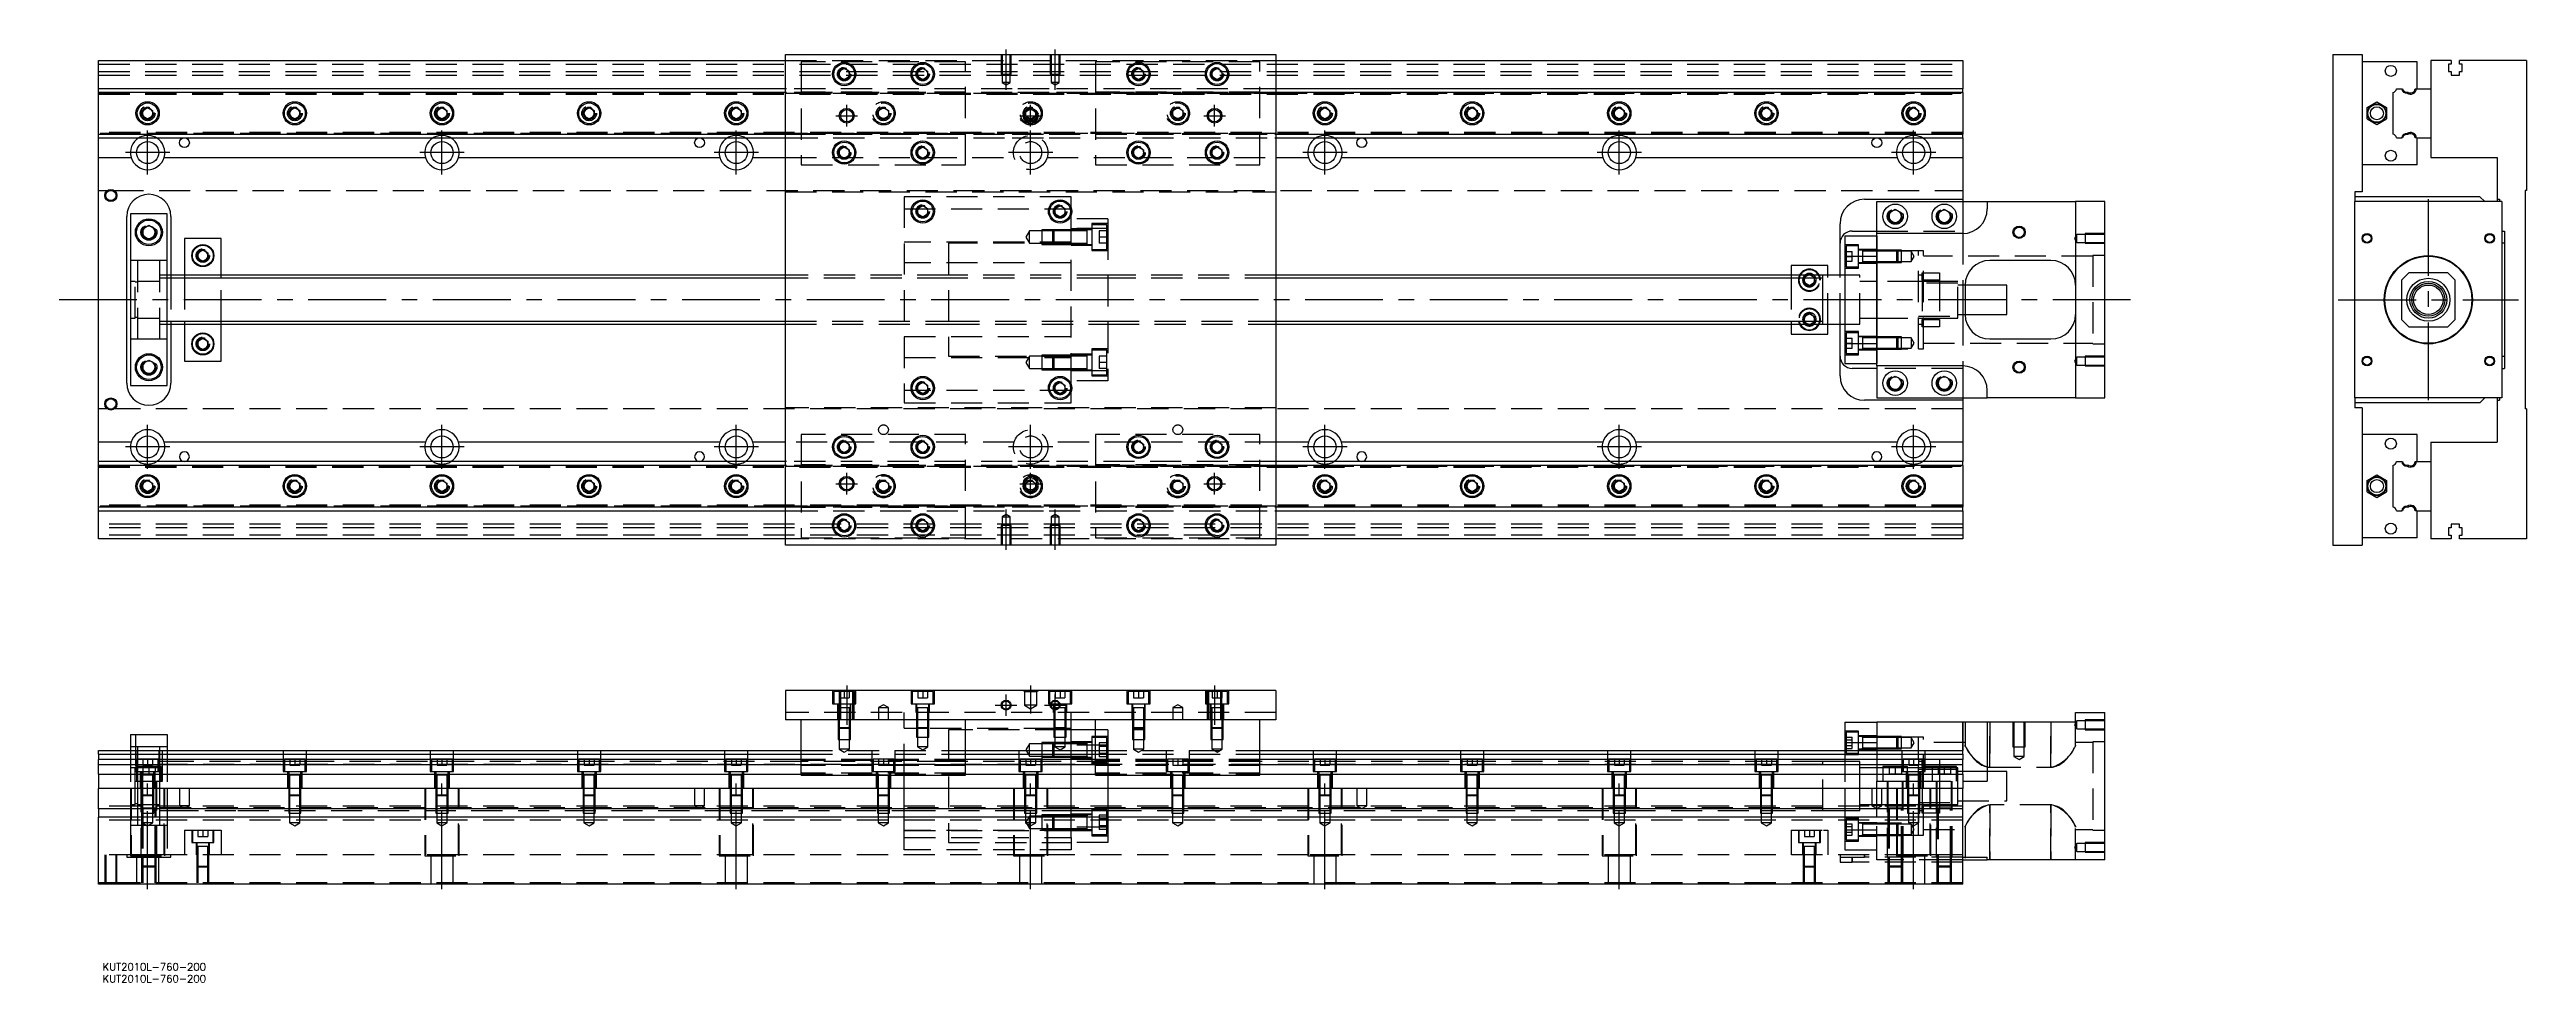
# Model space of a CAD drawing. Extents: x -20 to 990, y -278 to 102.
import ezdxf

# ---------------------------------------------------------------- set-up
doc = ezdxf.new("R2010")
doc.units = 0
doc.linetypes.add('CENTER', pattern=[50.8, 31.75, -6.35, 6.35, -6.35])
doc.linetypes.add('DASHED', pattern=[19.05, 12.7, -6.35])
doc.layers.get('0').update_dxf_attribs({"linetype": 'CONTINUOUS'})
doc.layers.add('CENTER', color=1, linetype='CENTER')
doc.styles.get("Standard").update_dxf_attribs({"font": 'txt.shx', "height": 3, "bigfont": 'bigfont.shx'})

# ---------------------------------------------------------------- blocks, each defined once
blk = doc.blocks.new('*U2')
at = {"color": 7, "linetype": 'CONTINUOUS'}
blk.add_text('KUT2010L-760-200', height=3, dxfattribs=at).set_placement((1.6, -278.3))
blk = doc.blocks.new('*U3')
at = {"color": 7, "linetype": 'CONTINUOUS'}
blk.add_text('KUT2010L-760-200', height=3, dxfattribs=at).set_placement((1.6, -273.5))

msp = doc.modelspace()

# ---------------------------------------------------------------- linework, layer by layer
at = {"color": 7, "linetype": 'CONTINUOUS'}
for p, q in [((0, 97.5), (280, 97.5)), ((0, 86), (0, 97.5)), ((280, 100), (480, 100)), ((280, -100), (280, 100)), ((302, 93.1547), (304, 94.309402)), ((302, 90.8453), (302, 93.1547)), ((304, 94.309402), (306, 93.1547)), ((306, 93.1547), (306, 90.8453)), ((334, 93.1547), (336, 94.309402)), ((334, 90.8453), (334, 93.1547)), ((336, 94.309402), (338, 93.1547)), ((338, 93.1547), (338, 90.8453)), ((422, 93.1547), (424, 94.309402)), ((422, 90.8453), (422, 93.1547)), ((424, 94.309402), (426, 93.1547)), ((426, 93.1547), (426, 90.8453)), ((454, 93.1547), (456, 94.309402)), ((454, 90.8453), (454, 93.1547)), ((456, 94.309402), (458, 93.1547)), ((458, 93.1547), (458, 90.8453)), ((480, 100), (480, -100)), ((480, 97.5), (760, 97.5)), ((760, 97.5), (760, 86)), ((910.85, 100), (922.85, 100)), ((910.85, 100), (910.85, -100)), ((922.85, 100), (922.85, 44)), ((945.35, 97), (922.85, 97)), ((945.35, 86), (945.35, 97)), ((950.85, 97.5), (950.85, 86)), ((959.15, 97.5), (950.85, 97.5)), ((959.15, 96), (958, 96)), ((958, 96), (958, 93)), ((958, 93), (959.15, 93)), ((959.15, 97.5), (959.15, 96)), ((959.15, 93), (959.15, 91.5)), ((959.15, 91.5), (962.55, 91.5)), ((962.55, 96), (962.55, 97.5)), ((989.85, 97.5), (962.55, 97.5)), ((963.7, 96), (962.55, 96)), ((962.55, 91.5), (962.55, 93)), ((962.55, 93), (963.7, 93)), ((963.7, 93), (963.7, 96)), ((989.85, 97.5), (989.85, 44.5)), ((0, 84.460392), (0, 86)), ((280, 86), (0, 86)), ((0, 67.539608), (0, 84.460392)), ((280, 84.460392), (0, 84.460392)), ((304, 89.690598), (302, 90.8453)), ((306, 90.8453), (304, 89.690598)), ((336, 89.690598), (334, 90.8453)), ((338, 90.8453), (336, 89.690598)), ((424, 89.690598), (422, 90.8453)), ((426, 90.8453), (424, 89.690598)), ((456, 89.690598), (454, 90.8453)), ((458, 90.8453), (456, 89.690598)), ((760, 86), (480, 86)), ((760, 84.460392), (480, 84.460392)), ((760, 84.460392), (760, 86)), ((760, 84.460392), (760, 67.539608)), ((935.35, 84.460392), (935.35, 67.539608)), ((936.889608, 86), (938.97154, 86)), ((938.97154, 86), (939.37668, 86)), ((944.527372, 86), (945.031934, 86)), ((945.031934, 86), (950.85, 86)), ((950.85, 86), (950.85, 66)), ((950.85, 86), (950.85, 66)), ((18, 77.1547), (20, 78.309402)), ((18, 74.8453), (18, 77.1547)), ((20, 73.690598), (18, 74.8453)), ((20, 78.309402), (22, 77.1547)), ((22, 74.8453), (20, 73.690598)), ((22, 77.1547), (22, 74.8453)), ((78, 77.1547), (80, 78.309402)), ((78, 74.8453), (78, 77.1547)), ((80, 73.690598), (78, 74.8453)), ((80, 78.309402), (82, 77.1547)), ((82, 74.8453), (80, 73.690598)), ((82, 77.1547), (82, 74.8453)), ((138, 77.1547), (140, 78.309402)), ((138, 74.8453), (138, 77.1547)), ((140, 73.690598), (138, 74.8453)), ((140, 78.309402), (142, 77.1547)), ((142, 74.8453), (140, 73.690598)), ((142, 77.1547), (142, 74.8453)), ((198, 77.1547), (200, 78.309402)), ((198, 74.8453), (198, 77.1547)), ((200, 73.690598), (198, 74.8453)), ((200, 78.309402), (202, 77.1547)), ((202, 74.8453), (200, 73.690598)), ((202, 77.1547), (202, 74.8453)), ((258, 77.1547), (260, 78.309402)), ((258, 74.8453), (258, 77.1547)), ((260, 73.690598), (258, 74.8453)), ((260, 78.309402), (262, 77.1547)), ((262, 74.8453), (260, 73.690598)), ((262, 77.1547), (262, 74.8453)), ((498, 77.1547), (500, 78.309402)), ((498, 74.8453), (498, 77.1547)), ((500, 73.690598), (498, 74.8453)), ((500, 78.309402), (502, 77.1547)), ((502, 74.8453), (500, 73.690598)), ((502, 77.1547), (502, 74.8453)), ((558, 77.1547), (560, 78.309402)), ((558, 74.8453), (558, 77.1547)), ((560, 73.690598), (558, 74.8453)), ((560, 78.309402), (562, 77.1547)), ((562, 74.8453), (560, 73.690598)), ((562, 77.1547), (562, 74.8453)), ((618, 77.1547), (620, 78.309402)), ((618, 74.8453), (618, 77.1547)), ((620, 73.690598), (618, 74.8453)), ((620, 78.309402), (622, 77.1547)), ((622, 74.8453), (620, 73.690598)), ((622, 77.1547), (622, 74.8453)), ((678, 77.1547), (680, 78.309402)), ((678, 74.8453), (678, 77.1547)), ((680, 73.690598), (678, 74.8453)), ((680, 78.309402), (682, 77.1547)), ((682, 74.8453), (680, 73.690598)), ((682, 77.1547), (682, 74.8453)), ((738, 77.1547), (740, 78.309402)), ((738, 74.8453), (738, 77.1547)), ((740, 73.690598), (738, 74.8453)), ((740, 78.309402), (742, 77.1547)), ((742, 74.8453), (740, 73.690598)), ((742, 77.1547), (742, 74.8453)), ((924.850002, 78.309401), (928.850002, 80.618802)), ((924.850002, 73.690599), (924.850002, 78.309401)), ((924.850002, 73.690599), (928.850002, 71.381198)), ((928.850002, 80.618802), (932.850002, 78.309401)), ((928.850002, 71.381198), (932.850002, 73.690599)), ((932.850002, 78.309401), (932.850002, 73.690599)), ((0, 67.539608), (280, 67.539608)), ((0, 66), (0, 67.539608)), ((0, 66), (280, 66)), ((0, 58), (0, 66)), ((302, 61.1547), (304, 62.309402)), ((302, 58.8453), (302, 61.1547)), ((304, 62.309402), (306, 61.1547)), ((306, 61.1547), (306, 58.8453)), ((334, 61.1547), (336, 62.309402)), ((334, 58.8453), (334, 61.1547)), ((336, 62.309402), (338, 61.1547)), ((338, 61.1547), (338, 58.8453)), ((422, 61.1547), (424, 62.309402)), ((422, 58.8453), (422, 61.1547)), ((424, 62.309402), (426, 61.1547)), ((426, 61.1547), (426, 58.8453)), ((454, 61.1547), (456, 62.309402)), ((454, 58.8453), (454, 61.1547)), ((456, 62.309402), (458, 61.1547)), ((458, 61.1547), (458, 58.8453)), ((480, 67.539608), (760, 67.539608)), ((480, 66), (760, 66)), ((760, 66), (760, 67.539608)), ((760, 66), (760, 58)), ((936.889608, 66), (938.97154, 66)), ((939.37668, 66), (938.97154, 66)), ((945.031934, 66), (944.527372, 66)), ((945.031934, 66), (950.85, 66)), ((945.35, 55), (945.35, 66)), ((950.85, 66), (950.85, 58)), ((0, 58), (13.291796, 58)), ((0, -58), (0, 58)), ((26.708204, 58), (133.291796, 58)), ((146.708204, 58), (253.291796, 58)), ((266.708204, 58), (280, 58)), ((304, 57.690598), (302, 58.8453)), ((306, 58.8453), (304, 57.690598)), ((336, 57.690598), (334, 58.8453)), ((338, 58.8453), (336, 57.690598)), ((424, 57.690598), (422, 58.8453)), ((426, 58.8453), (424, 57.690598)), ((456, 57.690598), (454, 58.8453)), ((458, 58.8453), (456, 57.690598)), ((480, 58), (493.291796, 58)), ((506.708204, 58), (613.291796, 58)), ((626.708204, 58), (733.291796, 58)), ((746.708204, 58), (760, 58)), ((760, 58), (760, 41)), ((945.35, 55), (922.85, 55)), ((950.85, 58), (977.85, 58)), ((977.85, 58), (977.85, 41)), ((720, 41), (760, 41)), ((760, 41), (760, 40)), ((922.85, 44), (919.85, 44)), ((919.85, 44), (919.85, 40)), ((970.85, 42), (919.85, 42)), ((972.85, 40), (970.85, 42)), ((977.85, 41), (978.85, 41)), ((977.85, 41), (977.85, 40)), ((978.85, 41), (978.85, 40)), ((989.85, 44.5), (989.35, 44.5)), ((989.35, 44.5), (989.35, -44.5)), ((11.5, -34), (11.5, 34)), ((28, 35), (13, 35)), ((13, 35), (13, -35)), ((18, 28.943376), (20.5, 30.386752)), ((20.5, 30.386752), (23, 28.943376)), ((28, -35), (28, 35)), ((29.5, 34), (29.5, 10)), ((334, 37.1547), (336, 38.309402)), ((334, 34.8453), (334, 37.1547)), ((336, 33.690598), (334, 34.8453)), ((336, 38.309402), (338, 37.1547)), ((338, 34.8453), (336, 33.690598)), ((338, 37.1547), (338, 34.8453)), ((390, 37.1547), (392, 38.309402)), ((390, 34.8453), (390, 37.1547)), ((392, 33.690598), (390, 34.8453)), ((392, 38.309402), (394, 37.1547)), ((394, 34.8453), (392, 33.690598)), ((394, 37.1547), (394, 34.8453)), ((710, 10), (710, 31)), ((725, 27), (725, 40)), ((725, 40), (770, 40)), ((730, 35.443376), (732.5, 36.886752)), ((730, 32.556624), (730, 35.443376)), ((732.5, 31.113248), (730, 32.556624)), ((732.5, 36.886752), (735, 35.443376)), ((735, 32.556624), (732.5, 31.113248)), ((735, 35.443376), (735, 32.556624)), ((750, 35.443376), (752.5, 36.886752)), ((750, 32.556624), (750, 35.443376)), ((752.5, 31.113248), (750, 32.556624)), ((752.5, 36.886752), (755, 35.443376)), ((755, 32.556624), (752.5, 31.113248)), ((755, 35.443376), (755, 32.556624)), ((770, 40), (770, 37)), ((770, 40), (806, 40)), ((806, 40), (806, -40)), ((818, 40), (806, 40)), ((818, -40), (818, 40)), ((919.85, -40), (919.85, 40)), ((979.85, 40), (919.85, 40)), ((979.85, 40), (979.85, -40)), ((18, 26.056624), (18, 28.943376)), ((20.5, 24.613248), (18, 26.056624)), ((23, 26.056624), (20.5, 24.613248)), ((23, 28.943376), (23, 26.056624)), ((50, 25), (35, 25)), ((35, 25), (35, 10)), ((40.5, 19.1547), (42.5, 20.309402)), ((42.5, 20.309402), (44.5, 19.1547)), ((50, 10), (50, 25)), ((712, 26), (725, 26)), ((712, 26), (712, 17.78342)), ((715, 28), (725, 28)), ((725, 17.78342), (725, 27)), ((760, 27), (725, 27)), ((979.85, 28), (980.85, 28)), ((980.85, 23), (979.85, 23)), ((980.85, 28), (980.85, -28)), ((40.5, 16.8453), (40.5, 19.1547)), ((42.5, 15.690598), (40.5, 16.8453)), ((44.5, 16.8453), (42.5, 15.690598)), ((44.5, 19.1547), (44.5, 16.8453)), ((705, 14), (690, 14)), ((690, 14), (690, 10)), ((696.964102, 10), (697.5, 10.309402)), ((697.5, 10.309402), (698.035898, 10)), ((705, 10), (705, 14)), ((712, 17.78342), (725, 17.78342)), ((712, 17.78342), (712, -17.78342)), ((725, 17.78342), (725, -17.78342)), ((725, -17.78342), (725, 17.78342)), ((796, 16), (771, 16)), ((941.85, 11), (938.85, 8)), ((957.85, 11), (941.85, 11)), ((960.85, 8), (957.85, 11)), ((280, 10), (28, 10)), ((703, 10), (480, 10)), ((703, 10), (702.995, 10)), ((703, -10), (703, 10)), ((712, 10), (703, 10)), ((703.005, 10), (703, 10)), ((761, 6), (761, -6)), ((778, 6), (761, 6)), ((778, -6), (778, 6)), ((938.85, 8), (938.85, -8)), ((960.85, -8), (960.85, 8)), ((28, -10), (280, -10)), ((29.5, -10), (29.5, -34)), ((35, -10), (35, -25)), ((50, -25), (50, -10)), ((480, -10), (703, -10)), ((690, -10), (690, -14)), ((697.5, -10.309402), (696.964102, -10)), ((698.035898, -10), (697.5, -10.309402)), ((702.995, -10), (703, -10)), ((703, -10), (712, -10)), ((703, -10), (703.005, -10)), ((705, -14), (705, -10)), ((710, -31), (710, -10)), ((761, -6), (778, -6)), ((938.85, -8), (941.85, -11)), ((957.85, -11), (960.85, -8)), ((40.5, -16.8453), (42.5, -15.690598)), ((40.5, -19.1547), (40.5, -16.8453)), ((42.5, -20.309402), (40.5, -19.1547)), ((42.5, -15.690598), (44.5, -16.8453)), ((44.5, -19.1547), (42.5, -20.309402)), ((44.5, -16.8453), (44.5, -19.1547)), ((690, -14), (705, -14)), ((712, -17.78342), (725, -17.78342)), ((712, -17.78342), (712, -26)), ((725, -27), (725, -17.78342)), ((771, -16), (796, -16)), ((941.85, -11), (957.85, -11)), ((18, -26.056624), (20.5, -24.613248)), ((18, -28.943376), (18, -26.056624)), ((20.5, -30.386752), (18, -28.943376)), ((20.5, -24.613248), (23, -26.056624)), ((23, -28.943376), (20.5, -30.386752)), ((23, -26.056624), (23, -28.943376)), ((35, -25), (50, -25)), ((712, -26), (725, -26)), ((725, -28), (715, -28)), ((760, -27), (725, -27)), ((725, -27), (725, -40)), ((979.85, -23), (980.85, -23)), ((979.85, -28), (980.85, -28)), ((13, -35), (28, -35)), ((334, -34.8453), (336, -33.690598)), ((334, -37.1547), (334, -34.8453)), ((336, -38.309402), (334, -37.1547)), ((336, -33.690598), (338, -34.8453)), ((338, -37.1547), (336, -38.309402)), ((338, -34.8453), (338, -37.1547)), ((390, -34.8453), (392, -33.690598)), ((390, -37.1547), (390, -34.8453)), ((392, -38.309402), (390, -37.1547)), ((392, -33.690598), (394, -34.8453)), ((394, -37.1547), (392, -38.309402)), ((394, -34.8453), (394, -37.1547)), ((725, -40), (770, -40)), ((730, -32.556624), (732.5, -31.113248)), ((730, -35.443376), (730, -32.556624)), ((732.5, -36.886752), (730, -35.443376)), ((732.5, -31.113248), (735, -32.556624)), ((735, -35.443376), (732.5, -36.886752)), ((735, -32.556624), (735, -35.443376)), ((750, -32.556624), (752.5, -31.113248)), ((750, -35.443376), (750, -32.556624)), ((752.5, -36.886752), (750, -35.443376)), ((752.5, -31.113248), (755, -32.556624)), ((755, -35.443376), (752.5, -36.886752)), ((755, -32.556624), (755, -35.443376)), ((760, -40), (760, -41)), ((770, -40), (770, -37)), ((806, -40), (770, -40)), ((806, -40), (818, -40)), ((919.85, -40), (919.85, -44)), ((979.85, -40), (919.85, -40)), ((970.85, -42), (972.85, -40)), ((977.85, -40), (977.85, -41)), ((978.85, -40), (978.85, -41)), ((760, -41), (720, -41)), ((760, -41), (760, -58)), ((970.85, -42), (919.85, -42)), ((922.85, -44), (919.85, -44)), ((922.85, -44), (922.85, -100)), ((977.85, -41), (977.85, -58)), ((977.85, -41), (978.85, -41)), ((989.85, -44.5), (989.35, -44.5)), ((989.85, -44.5), (989.85, -97.5)), ((0, -66), (0, -58)), ((13.291796, -58), (0, -58)), ((133.291796, -58), (26.708204, -58)), ((253.291796, -58), (146.708204, -58)), ((280, -58), (266.708204, -58)), ((302, -58.8453), (304, -57.690598)), ((302, -61.1547), (302, -58.8453)), ((304, -57.690598), (306, -58.8453)), ((306, -58.8453), (306, -61.1547)), ((334, -58.8453), (336, -57.690598)), ((334, -61.1547), (334, -58.8453)), ((336, -57.690598), (338, -58.8453)), ((338, -58.8453), (338, -61.1547)), ((422, -58.8453), (424, -57.690598)), ((422, -61.1547), (422, -58.8453)), ((424, -57.690598), (426, -58.8453)), ((426, -58.8453), (426, -61.1547)), ((454, -58.8453), (456, -57.690598)), ((454, -61.1547), (454, -58.8453)), ((456, -57.690598), (458, -58.8453)), ((458, -58.8453), (458, -61.1547)), ((493.291796, -58), (480, -58)), ((613.291796, -58), (506.708204, -58)), ((733.291796, -58), (626.708204, -58)), ((760, -58), (746.708204, -58)), ((760, -58), (760, -66)), ((945.35, -55), (922.85, -55)), ((945.35, -66), (945.35, -55)), ((950.85, -58), (950.85, -66)), ((950.85, -58), (977.85, -58)), ((0, -67.539608), (0, -66)), ((280, -66), (0, -66)), ((0, -84.460392), (0, -67.539608)), ((280, -67.539608), (0, -67.539608)), ((304, -62.309402), (302, -61.1547)), ((306, -61.1547), (304, -62.309402)), ((336, -62.309402), (334, -61.1547)), ((338, -61.1547), (336, -62.309402)), ((424, -62.309402), (422, -61.1547)), ((426, -61.1547), (424, -62.309402)), ((456, -62.309402), (454, -61.1547)), ((458, -61.1547), (456, -62.309402)), ((760, -66), (480, -66)), ((760, -67.539608), (480, -67.539608)), ((760, -67.539608), (760, -66)), ((760, -67.539608), (760, -84.460392)), ((935.35, -67.539608), (935.35, -84.460392)), ((936.889608, -66), (938.97154, -66)), ((938.97154, -66), (939.37668, -66)), ((944.527372, -66), (945.031934, -66)), ((945.031934, -66), (950.85, -66)), ((950.85, -66), (950.85, -86)), ((950.85, -66), (950.85, -86)), ((18, -74.8453), (20, -73.690598)), ((18, -77.1547), (18, -74.8453)), ((20, -78.309402), (18, -77.1547)), ((20, -73.690598), (22, -74.8453)), ((22, -77.1547), (20, -78.309402)), ((22, -74.8453), (22, -77.1547)), ((78, -74.8453), (80, -73.690598)), ((78, -77.1547), (78, -74.8453)), ((80, -78.309402), (78, -77.1547)), ((80, -73.690598), (82, -74.8453)), ((82, -77.1547), (80, -78.309402)), ((82, -74.8453), (82, -77.1547)), ((138, -74.8453), (140, -73.690598)), ((138, -77.1547), (138, -74.8453)), ((140, -78.309402), (138, -77.1547)), ((140, -73.690598), (142, -74.8453)), ((142, -77.1547), (140, -78.309402)), ((142, -74.8453), (142, -77.1547)), ((198, -74.8453), (200, -73.690598)), ((198, -77.1547), (198, -74.8453)), ((200, -78.309402), (198, -77.1547)), ((200, -73.690598), (202, -74.8453)), ((202, -77.1547), (200, -78.309402)), ((202, -74.8453), (202, -77.1547)), ((258, -74.8453), (260, -73.690598)), ((258, -77.1547), (258, -74.8453)), ((260, -78.309402), (258, -77.1547)), ((260, -73.690598), (262, -74.8453)), ((262, -77.1547), (260, -78.309402)), ((262, -74.8453), (262, -77.1547)), ((498, -74.8453), (500, -73.690598)), ((498, -77.1547), (498, -74.8453)), ((500, -78.309402), (498, -77.1547)), ((500, -73.690598), (502, -74.8453)), ((502, -77.1547), (500, -78.309402)), ((502, -74.8453), (502, -77.1547)), ((558, -74.8453), (560, -73.690598)), ((558, -77.1547), (558, -74.8453)), ((560, -78.309402), (558, -77.1547)), ((560, -73.690598), (562, -74.8453)), ((562, -77.1547), (560, -78.309402)), ((562, -74.8453), (562, -77.1547)), ((618, -74.8453), (620, -73.690598)), ((618, -77.1547), (618, -74.8453)), ((620, -78.309402), (618, -77.1547)), ((620, -73.690598), (622, -74.8453)), ((622, -77.1547), (620, -78.309402)), ((622, -74.8453), (622, -77.1547)), ((678, -74.8453), (680, -73.690598)), ((678, -77.1547), (678, -74.8453)), ((680, -78.309402), (678, -77.1547)), ((680, -73.690598), (682, -74.8453)), ((682, -77.1547), (680, -78.309402)), ((682, -74.8453), (682, -77.1547)), ((738, -74.8453), (740, -73.690598)), ((738, -77.1547), (738, -74.8453)), ((740, -78.309402), (738, -77.1547)), ((740, -73.690598), (742, -74.8453)), ((742, -77.1547), (740, -78.309402)), ((742, -74.8453), (742, -77.1547)), ((924.850002, -73.690599), (928.850002, -71.381198)), ((924.850002, -78.309401), (924.850002, -73.690599)), ((924.850002, -78.309401), (928.850002, -80.618802)), ((928.850002, -71.381198), (932.850002, -73.690599)), ((928.850002, -80.618802), (932.850002, -78.309401)), ((932.850002, -73.690599), (932.850002, -78.309401)), ((0, -84.460392), (280, -84.460392)), ((0, -86), (0, -84.460392)), ((0, -86), (280, -86)), ((0, -97.5), (0, -86)), ((302, -90.8453), (304, -89.690598)), ((302, -93.1547), (302, -90.8453)), ((304, -89.690598), (306, -90.8453)), ((306, -90.8453), (306, -93.1547)), ((334, -90.8453), (336, -89.690598)), ((334, -93.1547), (334, -90.8453)), ((336, -89.690598), (338, -90.8453)), ((338, -90.8453), (338, -93.1547)), ((422, -90.8453), (424, -89.690598)), ((422, -93.1547), (422, -90.8453)), ((424, -89.690598), (426, -90.8453)), ((426, -90.8453), (426, -93.1547)), ((454, -90.8453), (456, -89.690598)), ((454, -93.1547), (454, -90.8453)), ((456, -89.690598), (458, -90.8453)), ((458, -90.8453), (458, -93.1547)), ((480, -84.460392), (760, -84.460392)), ((480, -86), (760, -86)), ((760, -86), (760, -84.460392)), ((760, -86), (760, -97.5)), ((936.889608, -86), (938.97154, -86)), ((939.37668, -86), (938.97154, -86)), ((945.031934, -86), (944.527372, -86)), ((945.031934, -86), (950.85, -86)), ((945.35, -97), (945.35, -86)), ((950.85, -86), (950.85, -97.5)), ((280, -97.5), (0, -97.5)), ((480, -100), (280, -100)), ((304, -94.309402), (302, -93.1547)), ((306, -93.1547), (304, -94.309402)), ((336, -94.309402), (334, -93.1547)), ((338, -93.1547), (336, -94.309402)), ((424, -94.309402), (422, -93.1547)), ((426, -93.1547), (424, -94.309402)), ((456, -94.309402), (454, -93.1547)), ((458, -93.1547), (456, -94.309402)), ((760, -97.5), (480, -97.5)), ((910.85, -100), (922.85, -100)), ((945.35, -97), (922.85, -97)), ((959.15, -97.5), (950.85, -97.5)), ((959.15, -93), (958, -93)), ((958, -93), (958, -96)), ((958, -96), (959.15, -96)), ((962.55, -91.5), (959.15, -91.5)), ((959.15, -91.5), (959.15, -93)), ((959.15, -96), (959.15, -97.5)), ((962.55, -93), (962.55, -91.5)), ((963.7, -93), (962.55, -93)), ((962.55, -97.5), (962.55, -96)), ((962.55, -96), (963.7, -96)), ((989.85, -97.5), (962.55, -97.5)), ((963.7, -96), (963.7, -93)), ((480, -159.27), (280, -159.27)), ((280, -159.27), (280, -171.27)), ((480, -159.27), (480, -171.27)), ((480, -171.27), (280, -171.27)), ((286.5, -193.77), (286.5, -171.27)), ((353.5, -193.77), (353.5, -171.27)), ((396.5, -183.77), (396.5, -171.27)), ((406.5, -193.77), (406.5, -171.27)), ((473.5, -193.77), (473.5, -171.27)), ((806, -172.27), (806, -168.27)), ((806, -168.27), (818, -168.27)), ((818, -228.27), (818, -168.27)), ((13, -177.27), (13, -183.77)), ((13, -177.27), (28, -177.27)), ((28, -177.27), (28, -183.77)), ((406.5, -175.27), (396.5, -175.27)), ((712, -172.27), (725, -172.27)), ((712, -172.27), (712, -180.48658)), ((712, -180.48658), (725, -180.48658)), ((712, -180.48658), (712, -183.77)), ((760, -172.27), (725, -172.27)), ((725, -172.27), (725, -183.77)), ((760, -183.77), (760, -172.27)), ((770, -172.27), (760, -172.27)), ((770, -172.27), (770, -196.27)), ((806, -172.27), (770, -172.27)), ((0, -185.309608), (0, -183.77)), ((0, -183.77), (286.5, -183.77)), ((0, -185.309608), (0, -187.39154)), ((0, -185.309608), (286.5, -185.309608)), ((286.5, -187.39154), (0, -187.39154)), ((0, -189.606666), (0, -187.39154)), ((0, -193.451934), (0, -189.606666)), ((286.5, -189.606666), (0, -189.606666)), ((353.5, -183.77), (406.5, -183.77)), ((353.5, -185.309608), (406.5, -185.309608)), ((406.5, -187.39154), (353.5, -187.39154)), ((406.5, -189.606666), (353.5, -189.606666)), ((473.5, -183.77), (760, -183.77)), ((473.5, -185.309608), (760, -185.309608)), ((760, -187.39154), (473.5, -187.39154)), ((760, -189.606666), (473.5, -189.606666)), ((760, -185.309608), (760, -183.77)), ((760, -185.309608), (760, -187.39154)), ((760, -189.606666), (760, -187.39154)), ((760, -193.451934), (760, -189.606666)), ((0, -193.451934), (0, -199.27)), ((0, -193.451934), (286.5, -193.451934)), ((760, -199.27), (0, -199.27)), ((0, -207.57), (0, -199.27)), ((286.5, -193.77), (353.5, -193.77)), ((353.5, -193.451934), (406.5, -193.451934)), ((406.5, -193.77), (473.5, -193.77)), ((473.5, -193.451934), (760, -193.451934)), ((760, -193.451934), (760, -199.27)), ((760, -196.27), (770, -196.27)), ((760, -207.57), (760, -199.27)), ((760, -207.57), (0, -207.57)), ((0, -207.57), (0, -210.97)), ((760, -210.97), (0, -210.97)), ((0, -238.27), (0, -210.97)), ((760, -210.97), (760, -207.57)), ((760, -238.27), (760, -210.97)), ((760, -227.27), (770, -227.27)), ((760, -228.27), (770, -228.27)), ((770, -228.27), (770, -227.27)), ((818, -228.27), (770, -228.27)), ((760, -238.27), (0, -238.27))]:
    msp.add_line(p, q, dxfattribs=at)
at = {"color": 3, "linetype": 'DASHED'}
for p, q in [((0, 96), (760, 96)), ((0, 93), (760, 93)), ((0, 91.5), (760, 91.5)), ((280, 97.5), (480, 97.5)), ((286.5, 97), (286.5, 55)), ((353.5, 97), (286.5, 97)), ((306.483582, 92.286038), (306.5, 92)), ((338.483582, 92.286038), (338.5, 92)), ((353.5, 55), (353.5, 97)), ((368.000006, 100), (368.000006, 92)), ((368.000006, 92), (371.999994, 92)), ((368.35, 100), (368.35, 92)), ((368.35, 92), (368.35, 88.5)), ((371.65, 92), (371.65, 100)), ((371.65, 88.5), (371.65, 92)), ((371.999994, 92), (371.999994, 100)), ((388.000006, 100), (388.000006, 92)), ((388.000006, 92), (391.999994, 92)), ((388.35, 100), (388.35, 92)), ((388.35, 92), (388.35, 88.5)), ((391.65, 92), (391.65, 100)), ((391.65, 88.5), (391.65, 92)), ((391.999994, 92), (391.999994, 100)), ((473.5, 97), (406.5, 97)), ((406.5, 97), (406.5, 55)), ((426.483582, 92.286038), (426.5, 92)), ((458.483582, 92.286038), (458.5, 92)), ((473.5, 55), (473.5, 97)), ((0, 84.204452), (280, 84.204452)), ((0, 84.2), (760, 84.2)), ((0, 83.8), (760, 83.8)), ((280.5, 86), (280, 86)), ((280.5, 84.460392), (280, 84.460392)), ((280, 84.204452), (280.5, 84.204452)), ((372.5, 86), (280.5, 86)), ((372.5, 84.460392), (280.5, 84.460392)), ((280.5, 84.204452), (479.5, 84.204452)), ((353.5, 84.643014), (286.5, 84.643014)), ((286.5, 84.6), (353.5, 84.6)), ((286.5, 84.3), (353.5, 84.3)), ((371.65, 88.5), (368.35, 88.5)), ((368.35, 88.5), (370, 87.547372)), ((370, 87.547372), (371.65, 88.5)), ((387.5, 86), (372.5, 86)), ((387.5, 84.460392), (372.5, 84.460392)), ((479.5, 86), (387.5, 86)), ((479.5, 84.460392), (387.5, 84.460392)), ((391.65, 88.5), (388.35, 88.5)), ((388.35, 88.5), (390, 87.547372)), ((390, 87.547372), (391.65, 88.5)), ((473.5, 84.643014), (406.5, 84.643014)), ((406.5, 84.6), (473.5, 84.6)), ((406.5, 84.3), (473.5, 84.3)), ((480, 86), (479.5, 86)), ((480, 84.460392), (479.5, 84.460392)), ((479.5, 84.204452), (480, 84.204452)), ((480, 84.204452), (760, 84.204452)), ((22.483582, 76.286038), (22.5, 76)), ((77.5, 76), (77.518502, 76.303588)), ((137.5, 76), (137.518502, 76.303588)), ((197.5, 76), (197.518502, 76.303588)), ((257.5, 76), (257.518502, 76.303588)), ((317.5, 76), (317.512884, 76.253488)), ((318, 77.1547), (320, 78.309402)), ((318, 74.8453), (318, 77.1547)), ((320, 73.690598), (318, 74.8453)), ((320, 78.309402), (322, 77.1547)), ((322, 74.8453), (320, 73.690598)), ((322, 77.1547), (322, 74.8453)), ((378, 77.1547), (380, 78.309402)), ((378, 74.8453), (378, 77.1547)), ((380, 73.690598), (378, 74.8453)), ((380, 78.309402), (382, 77.1547)), ((382, 74.8453), (380, 73.690598)), ((382, 77.1547), (382, 74.8453)), ((382.483582, 76.286038), (382.5, 76)), ((438, 77.1547), (440, 78.309402)), ((438, 74.8453), (438, 77.1547)), ((440, 73.690598), (438, 74.8453)), ((440, 78.309402), (442, 77.1547)), ((442, 74.8453), (440, 73.690598)), ((442, 77.1547), (442, 74.8453)), ((442.483582, 76.286038), (442.5, 76)), ((502.483582, 76.286038), (502.5, 76)), ((562.483582, 76.286038), (562.5, 76)), ((622.483582, 76.286038), (622.5, 76)), ((682.483582, 76.286038), (682.5, 76)), ((737.5, 76), (737.518502, 76.303588)), ((760, 68.2), (0, 68.2)), ((760, 67.8), (0, 67.8)), ((280, 67.795548), (0, 67.795548)), ((280.5, 67.795548), (280, 67.795548)), ((280, 67.539608), (280.5, 67.539608)), ((280, 66), (280.5, 66)), ((479.5, 67.795548), (280.5, 67.795548)), ((280.5, 67.539608), (372.5, 67.539608)), ((280.5, 66), (372.5, 66)), ((353.5, 67.7), (286.5, 67.7)), ((353.5, 67.4), (286.5, 67.4)), ((353.5, 67.356986), (286.5, 67.356986)), ((372.5, 67.539608), (387.5, 67.539608)), ((372.5, 66), (387.5, 66)), ((387.5, 67.539608), (479.5, 67.539608)), ((387.5, 66), (479.5, 66)), ((473.5, 67.7), (406.5, 67.7)), ((473.5, 67.4), (406.5, 67.4)), ((473.5, 67.356986), (406.5, 67.356986)), ((480, 67.795548), (479.5, 67.795548)), ((479.5, 67.539608), (480, 67.539608)), ((479.5, 66), (480, 66)), ((760, 67.795548), (480, 67.795548)), ((280, 58), (373.291796, 58)), ((286.5, 55), (353.5, 55)), ((306.483582, 60.286038), (306.5, 60)), ((338.483582, 60.286038), (338.5, 60)), ((386.708204, 58), (480, 58)), ((406.5, 55), (473.5, 55)), ((421.5, 60), (421.512884, 60.253488)), ((458.483582, 60.286038), (458.5, 60)), ((0, 44.5), (4.359688, 44.5)), ((5.640312, 44.5), (760, 44.5)), ((280, 44), (480, 44)), ((396.5, 42), (328.5, 42)), ((328.5, 42), (328.5, -42)), ((396.5, 37.52069), (396.5, 42)), ((328.5, 37), (396.5, 37)), ((333.5, 36), (333.512884, 36.253488)), ((389.5, 36), (389.518502, 36.303588)), ((396.5, 34.47931), (396.5, 37.52069)), ((396.5, -34.47931), (396.5, 34.47931)), ((411.5, 33), (396.5, 33)), ((405, 31.04775), (405, 20.04775)), ((411.5, 31.04775), (405, 31.04775)), ((411, 30.54775), (405, 30.54775)), ((411, 20.54775), (411, 30.54775)), ((411.5, 33), (411.5, 28.982754)), ((729.5, 34), (729.520026, 34.346056)), ((755.477798, 34.364306), (755.5, 34)), ((760, 40), (760, 28)), ((23.477798, 27.864306), (23.5, 27.5)), ((396.5, 23.5), (328.5, 23.5)), ((346.5, 23), (346.5, -23)), ((396.5, 23), (346.5, 23)), ((379.5, 28.04775), (378.056624, 25.54775)), ((378.056624, 25.54775), (379.5, 23.04775)), ((379.5, 23.04775), (379.5, 28.04775)), ((384.5, 28.04775), (379.5, 28.04775)), ((379.5, 23.04775), (384.5, 23.04775)), ((384.5, 28.547744), (384.5, 22.547754)), ((389.49998, 28.547744), (384.5, 28.547744)), ((388.99998, 28.04775), (384.5, 28.04775)), ((384.5, 23.04775), (388.99998, 23.04775)), ((384.5, 22.547754), (389.49998, 22.547754)), ((389.5, 28.54775), (389, 28.04775)), ((389, 23.04775), (389, 28.04775)), ((396.5, 28.04775), (389, 28.04775)), ((389, 23.04775), (396.5, 23.04775)), ((389, 23.04775), (389.5, 22.54775)), ((389, 23.04775), (396.5, 23.04775)), ((396.5, 28.547744), (389.499994, 28.547744)), ((389.5, 28.54775), (389.5, 22.54775)), ((396.5, 28.54775), (389.5, 28.54775)), ((389.5, 22.547754), (396.5, 22.547754)), ((389.5, 22.54775), (396.5, 22.54775)), ((411.5, 28.982754), (396.5, 28.982754)), ((405, 28.84775), (396.5, 28.84775)), ((396.5, 22.24775), (405, 22.24775)), ((403, 28.54775), (396.50002, 28.54775)), ((403, 28.04775), (396.50002, 28.04775)), ((396.50002, 23.04775), (403, 23.04775)), ((396.50002, 22.54775), (403.005, 22.54775)), ((403, 28.54775), (402.995, 28.54775)), ((402.995, 22.54775), (405, 22.54775)), ((403, 28.04775), (403, 28.547754)), ((403, 28.197952), (403, 28.54775)), ((405, 28.54775), (403, 28.54775)), ((403.005, 28.54775), (403, 28.54775)), ((403, 22.8974), (403, 28.197952)), ((403, 22.547744), (403, 23.04775)), ((403, 22.54775), (403, 22.8974)), ((405, 20.54775), (411, 20.54775)), ((408, 28.04775), (408, 25.54775)), ((411, 28.04775), (408, 28.04775)), ((408, 25.54775), (408, 23.04775)), ((411, 25.54775), (408, 25.54775)), ((411, 23.04775), (408, 23.04775)), ((411.5, 28.982754), (411.5, -28.982754)), ((717.5, 22.42767), (712, 22.42767)), ((712.5, 21.92767), (712.5, 13.42767)), ((717.5, 21.92767), (712.5, 21.92767)), ((717.5, 12.92767), (717.5, 22.42767)), ((725, 20.42767), (717.5, 20.42767)), ((725, 28), (760, 28)), ((725, 26), (725, 17.78342)), ((760, 28), (760, 27)), ((760, 27), (760, 6)), ((806.5, 26.65), (805.547372, 25)), ((805.547372, 25), (806.5, 23.35)), ((806.5, 23.35), (806.5, 26.65)), ((810, 26.65), (806.5, 26.65)), ((806.5, 23.35), (810, 23.35)), ((810, 26.999994), (810, 23.000006)), ((818, 26.999994), (810, 26.999994)), ((818, 26.65), (810, 26.65)), ((810, 23.35), (818, 23.35)), ((810, 23.000006), (818, 23.000006)), ((16, 16), (13, 16)), ((16, -16), (16, 16)), ((25, 16), (16, 16)), ((25, -16), (25, 16)), ((28, 16), (25, 16)), ((44.983582, 18.286038), (45, 18)), ((396.5, 15), (328.5, 15)), ((405, 20.04775), (411.5, 20.04775)), ((712, 12.92767), (717.5, 12.92767)), ((712.5, 19.67767), (715, 19.67767)), ((712.5, 17.67767), (715, 17.67767)), ((712.5, 15.67767), (715, 15.67767)), ((712.5, 13.42767), (717.5, 13.42767)), ((715, 17.67767), (715, 19.67767)), ((715, 15.67767), (715, 17.67767)), ((719.1, 20.17767), (717.5, 20.17767)), ((717.5, 15.17767), (719.1, 15.17767)), ((717.5, 14.92767), (725, 14.92767)), ((719.1, 20.17767), (719.095, 20.17767)), ((719.095, 15.17767), (719.1, 15.17767)), ((719.1, 20.17767), (719.1, 19.92022)), ((724.99998, 20.17767), (719.1, 20.17767)), ((719.105, 20.17767), (719.1, 20.17767)), ((719.1, 19.92022), (719.1, 15.435068)), ((724.99998, 19.77767), (719.1, 19.77767)), ((719.1, 15.57767), (724.99998, 15.57767)), ((719.1, 15.435068), (719.1, 15.17767)), ((719.1, 15.17767), (724.99998, 15.17767)), ((719.1, 15.17767), (719.105, 15.17767)), ((733.1, 20.17767), (725, 20.17767)), ((733.1, 20.177664), (725, 20.177664)), ((742, 20), (725, 20)), ((733.5, 19.77767), (725, 19.77767)), ((725, 15.57767), (733.5, 15.57767)), ((725, 15.177674), (733.1, 15.177674)), ((725, 15.17767), (733.1, 15.17767)), ((733.1, 15.17767), (733.1, 20.17767)), ((733.5, 19.77767), (733.1, 20.17767)), ((733.1, 15.17767), (733.5, 15.57767)), ((735, 20.177664), (733.10002, 20.177664)), ((733.10002, 15.177674), (735, 15.177674)), ((733.5, 19.77767), (733.5, 15.57767)), ((735, 19.77767), (733.50002, 19.77767)), ((733.50002, 15.57767), (735, 15.57767)), ((735, 15.177674), (735, 20.177664)), ((739, 19.77767), (735, 19.77767)), ((735, 15.57767), (739, 15.57767)), ((739, 19.77767), (739, 15.57767)), ((740.212436, 17.67767), (739, 19.77767)), ((739, 15.57767), (740.212436, 17.67767)), ((742, -20), (742, 20)), ((744, 20), (742, 20)), ((743.5, 11), (750.5, 11)), ((743.5, 8), (743.5, 11)), ((744, -20), (744, 20)), ((813, 17.75), (744, 17.75)), ((750.5, 11), (750.5, 8)), ((813, 18), (813, -18)), ((818, 18), (813, 18)), ((14.85, 7.5), (13, 7.5)), ((14.85, -7.5), (14.85, 7.5)), ((16, 7.15), (14.85, 7.15)), ((25, 7.5), (16, 7.5)), ((28, 10), (25, 10)), ((28, 8.75), (25, 8.75)), ((29.5, 10), (29.5, 8.75)), ((29.5, 8.75), (29.5, -8.75)), ((35, 10), (35, 8.75)), ((35, 8.75), (35, -8.75)), ((50, 8.75), (50, 10)), ((50, -8.75), (50, 8.75)), ((346.49998, 10), (280, 10)), ((346.49998, 8.75), (280, 8.75)), ((411.5, 10), (346.5, 10)), ((411.5, 8.75), (346.5, 8.75)), ((480, 10), (411.50002, 10)), ((480, 8.75), (411.50002, 8.75)), ((690, 10), (690, 8.75)), ((690, 8.75), (690, -8.75)), ((695, 8), (695.018502, 8.303588)), ((695.5, 9.1547), (696.964102, 10)), ((695.5, 8.75), (695.5, 9.1547)), ((695.5, 6.8453), (695.5, 8.75)), ((697.5, 5.690598), (695.5, 6.8453)), ((699.5, 6.8453), (697.5, 5.690598)), ((698.035898, 10), (699.5, 9.1547)), ((699.5, 9.1547), (699.5, 8.75)), ((699.5, 8.75), (699.5, 6.8453)), ((705, -10), (705, 10)), ((710, -10), (710, 10)), ((718, 10), (712, 10)), ((718, -10), (718, 10)), ((725, 7.5), (718, 7.5)), ((742.005, 7.5), (725, 7.5)), ((750.5, 7.5), (741.995, 7.5)), ((743.5, 10), (742, 10)), ((758, 6.75), (742, 6.75)), ((743.5, 8), (743.5, -8)), ((750.5, 8), (743.5, 8)), ((750.5, 8), (750.5, -8)), ((758, 7.5), (750.5, 7.5)), ((758, -7.5), (758, 7.5)), ((761, 6), (758, 6)), ((760, 6), (760, -6)), ((13, -7.5), (14.85, -7.5)), ((14.85, -7.15), (16, -7.15)), ((16, -7.5), (25, -7.5)), ((25, -8.75), (28, -8.75)), ((25, -10), (28, -10)), ((29.5, -8.75), (29.5, -10)), ((35, -8.75), (35, -10)), ((50, -10), (50, -8.75)), ((280, -8.75), (346.49998, -8.75)), ((280, -10), (346.49998, -10)), ((346.5, -8.75), (411.5, -8.75)), ((346.5, -10), (411.5, -10)), ((411.50002, -8.75), (480, -8.75)), ((411.50002, -10), (480, -10)), ((690, -8.75), (690, -10)), ((695.5, -6.8453), (697.5, -5.690598)), ((695.5, -8.75), (695.5, -6.8453)), ((695.5, -9.1547), (695.5, -8.75)), ((696.964102, -10), (695.5, -9.1547)), ((697.5, -5.690598), (699.5, -6.8453)), ((699.5, -9.1547), (698.035898, -10)), ((699.5, -6.8453), (699.5, -8.75)), ((699.5, -8.75), (699.5, -9.1547)), ((699.983582, -7.713962), (700, -8)), ((712, -10), (718, -10)), ((718, -7.5), (725, -7.5)), ((725, -7.5), (742.005, -7.5)), ((741.995, -7.5), (750.5, -7.5)), ((742, -6.75), (758, -6.75)), ((742, -10), (743.5, -10)), ((743.5, -8), (750.5, -8)), ((743.5, -11), (743.5, -8)), ((750.5, -7.5), (758, -7.5)), ((750.5, -8), (750.5, -11)), ((758, -6), (761, -6)), ((760, -6), (760, -27)), ((13, -16), (16, -16)), ((16, -16), (25, -16)), ((25, -16), (28, -16)), ((40, -18), (40.012884, -17.746512)), ((328.5, -15), (396.5, -15)), ((405, -20.04775), (405, -31.04775)), ((411.5, -20.04775), (405, -20.04775)), ((717.5, -12.92767), (712, -12.92767)), ((712.5, -13.42767), (712.5, -21.92767)), ((717.5, -13.42767), (712.5, -13.42767)), ((712.5, -15.67767), (715, -15.67767)), ((712.5, -17.67767), (715, -17.67767)), ((712.5, -19.67767), (715, -19.67767)), ((715, -17.67767), (715, -15.67767)), ((715, -19.67767), (715, -17.67767)), ((717.5, -22.42767), (717.5, -12.92767)), ((725, -14.92767), (717.5, -14.92767)), ((719.1, -15.17767), (717.5, -15.17767)), ((717.5, -20.17767), (719.1, -20.17767)), ((719.1, -15.17767), (719.095, -15.17767)), ((719.095, -20.17767), (719.1, -20.17767)), ((719.1, -15.17767), (719.1, -15.435118)), ((719.105, -15.17767), (719.1, -15.17767)), ((724.99998, -15.17767), (719.1, -15.17767)), ((719.1, -15.435118), (719.1, -19.920272)), ((724.99998, -15.57767), (719.1, -15.57767)), ((719.1, -19.77767), (724.99998, -19.77767)), ((719.1, -19.920272), (719.1, -20.17767)), ((719.1, -20.17767), (719.105, -20.17767)), ((719.1, -20.17767), (724.99998, -20.17767)), ((733.1, -15.17767), (725, -15.17767)), ((733.1, -15.177674), (725, -15.177674)), ((733.5, -15.57767), (725, -15.57767)), ((725, -17.78342), (725, -26)), ((725, -19.77767), (733.5, -19.77767)), ((725, -20), (742, -20)), ((725, -20.177664), (733.1, -20.177664)), ((725, -20.17767), (733.1, -20.17767)), ((733.1, -20.17767), (733.1, -15.17767)), ((733.5, -15.57767), (733.1, -15.17767)), ((733.1, -20.17767), (733.5, -19.77767)), ((735, -15.177674), (733.10002, -15.177674)), ((733.10002, -20.177664), (735, -20.177664)), ((733.5, -15.57767), (733.5, -19.77767)), ((735, -15.57767), (733.50002, -15.57767)), ((733.50002, -19.77767), (735, -19.77767)), ((735, -20.177664), (735, -15.177674)), ((739, -15.57767), (735, -15.57767)), ((735, -19.77767), (739, -19.77767)), ((739, -15.57767), (739, -19.77767)), ((740.212436, -17.67767), (739, -15.57767)), ((739, -19.77767), (740.212436, -17.67767)), ((742, -20), (744, -20)), ((750.5, -11), (743.5, -11)), ((744, -17.75), (813, -17.75)), ((813, -18), (818, -18)), ((17.5, -27.5), (17.520026, -27.153944)), ((328.5, -23.5), (396.5, -23.5)), ((346.5, -23), (396.5, -23)), ((379.5, -23.04775), (378.056624, -25.54775)), ((378.056624, -25.54775), (379.5, -28.04775)), ((379.5, -28.04775), (379.5, -23.04775)), ((384.5, -23.04775), (379.5, -23.04775)), ((379.5, -28.04775), (384.5, -28.04775)), ((384.5, -22.547754), (384.5, -28.547744)), ((389.49998, -22.547754), (384.5, -22.547754)), ((388.99998, -23.04775), (384.5, -23.04775)), ((384.5, -28.04775), (388.99998, -28.04775)), ((384.5, -28.547744), (389.49998, -28.547744)), ((389.5, -22.54775), (389, -23.04775)), ((389, -28.04775), (389, -23.04775)), ((396.5, -23.04775), (389, -23.04775)), ((396.5, -23.04775), (389, -23.04775)), ((389, -28.04775), (396.5, -28.04775)), ((389, -28.04775), (389.5, -28.54775)), ((389.499994, -28.547744), (396.5, -28.547744)), ((389.5, -22.54775), (389.5, -28.54775)), ((396.5, -22.54775), (389.5, -22.54775)), ((396.5, -22.547754), (389.5, -22.547754)), ((389.5, -28.54775), (396.5, -28.54775)), ((405, -22.24775), (396.5, -22.24775)), ((396.5, -28.84775), (405, -28.84775)), ((411.5, -28.982754), (396.5, -28.982754)), ((403.005, -22.54775), (396.50002, -22.54775)), ((403, -23.04775), (396.50002, -23.04775)), ((396.50002, -28.04775), (403, -28.04775)), ((396.50002, -28.54775), (403, -28.54775)), ((405, -22.54775), (402.995, -22.54775)), ((402.995, -28.54775), (403, -28.54775)), ((403, -22.897546), (403, -22.54775)), ((403, -28.198098), (403, -22.897546)), ((403, -28.54775), (403, -28.198098)), ((403, -28.54775), (405, -28.54775)), ((403, -28.54775), (403.005, -28.54775)), ((411, -20.54775), (405, -20.54775)), ((408, -23.04775), (408, -25.54775)), ((411, -23.04775), (408, -23.04775)), ((411, -25.54775), (408, -25.54775)), ((408, -25.54775), (408, -28.04775)), ((411, -28.04775), (408, -28.04775)), ((411, -30.54775), (411, -20.54775)), ((411.5, -28.982754), (411.5, -33)), ((712, -22.42767), (717.5, -22.42767)), ((712.5, -21.92767), (717.5, -21.92767)), ((717.5, -20.42767), (725, -20.42767)), ((760, -28), (725, -28)), ((760, -27), (760, -28)), ((760, -28), (760, -40)), ((806.5, -23.35), (805.547372, -25)), ((805.547372, -25), (806.5, -26.65)), ((806.5, -26.65), (806.5, -23.35)), ((810, -23.35), (806.5, -23.35)), ((806.5, -26.65), (810, -26.65)), ((810, -23.000006), (810, -26.999994)), ((818, -23.000006), (810, -23.000006)), ((818, -23.35), (810, -23.35)), ((810, -26.65), (818, -26.65)), ((810, -26.999994), (818, -26.999994)), ((396.5, -37), (328.5, -37)), ((333.5, -36), (333.512884, -35.746512)), ((389.5, -36), (389.518502, -35.696412)), ((411.5, -33), (396.5, -33)), ((396.5, -37.52069), (396.5, -34.47931)), ((396.5, -42), (396.5, -37.52069)), ((405, -30.54775), (411, -30.54775)), ((405, -31.04775), (411.5, -31.04775)), ((729.5, -34), (729.520026, -33.653944)), ((755.477798, -33.635694), (755.5, -34)), ((4.359688, -44.5), (0, -44.5)), ((760, -44.5), (5.640312, -44.5)), ((480, -44), (280, -44)), ((328.5, -42), (396.5, -42)), ((373.291796, -58), (280, -58)), ((286.5, -55), (286.5, -97)), ((353.5, -55), (286.5, -55)), ((306.483582, -59.713962), (306.5, -60)), ((338.483582, -59.713962), (338.5, -60)), ((353.5, -97), (353.5, -55)), ((480, -58), (386.708204, -58)), ((473.5, -55), (406.5, -55)), ((406.5, -55), (406.5, -97)), ((426.483582, -59.713962), (426.5, -60)), ((458.483582, -59.713962), (458.5, -60)), ((473.5, -97), (473.5, -55)), ((0, -67.795548), (280, -67.795548)), ((0, -67.8), (760, -67.8)), ((0, -68.2), (760, -68.2)), ((280.5, -66), (280, -66)), ((280.5, -67.539608), (280, -67.539608)), ((280, -67.795548), (280.5, -67.795548)), ((372.5, -66), (280.5, -66)), ((372.5, -67.539608), (280.5, -67.539608)), ((280.5, -67.795548), (479.5, -67.795548)), ((353.5, -67.356986), (286.5, -67.356986)), ((286.5, -67.4), (353.5, -67.4)), ((286.5, -67.7), (353.5, -67.7)), ((387.5, -66), (372.5, -66)), ((387.5, -67.539608), (372.5, -67.539608)), ((479.5, -66), (387.5, -66)), ((479.5, -67.539608), (387.5, -67.539608)), ((473.5, -67.356986), (406.5, -67.356986)), ((406.5, -67.4), (473.5, -67.4)), ((406.5, -67.7), (473.5, -67.7)), ((480, -66), (479.5, -66)), ((480, -67.539608), (479.5, -67.539608)), ((479.5, -67.795548), (480, -67.795548)), ((480, -67.795548), (760, -67.795548)), ((22.483582, -75.713962), (22.5, -76)), ((82.483582, -75.713962), (82.5, -76)), ((142.483582, -75.713962), (142.5, -76)), ((202.483582, -75.713962), (202.5, -76)), ((262.483582, -75.713962), (262.5, -76)), ((318, -74.8453), (320, -73.690598)), ((318, -77.1547), (318, -74.8453)), ((320, -78.309402), (318, -77.1547)), ((320, -73.690598), (322, -74.8453)), ((322, -77.1547), (320, -78.309402)), ((322, -74.8453), (322, -77.1547)), ((322.483582, -75.713962), (322.5, -76)), ((377.5, -76), (377.518502, -75.696412)), ((378, -74.8453), (380, -73.690598)), ((378, -77.1547), (378, -74.8453)), ((380, -78.309402), (378, -77.1547)), ((380, -73.690598), (382, -74.8453)), ((382, -77.1547), (380, -78.309402)), ((382, -74.8453), (382, -77.1547)), ((437.5, -76), (437.518502, -75.696412)), ((438, -74.8453), (440, -73.690598)), ((438, -77.1547), (438, -74.8453)), ((440, -78.309402), (438, -77.1547)), ((440, -73.690598), (442, -74.8453)), ((442, -77.1547), (440, -78.309402)), ((442, -74.8453), (442, -77.1547)), ((502.483582, -75.713962), (502.5, -76)), ((562.483582, -75.713962), (562.5, -76)), ((622.483582, -75.713962), (622.5, -76)), ((682.483582, -75.713962), (682.5, -76)), ((742.483582, -75.713962), (742.5, -76)), ((760, -83.8), (0, -83.8)), ((760, -84.2), (0, -84.2)), ((280, -84.204452), (0, -84.204452)), ((280.5, -84.204452), (280, -84.204452)), ((280, -84.460392), (280.5, -84.460392)), ((280, -86), (280.5, -86)), ((479.5, -84.204452), (280.5, -84.204452)), ((280.5, -84.460392), (372.5, -84.460392)), ((280.5, -86), (372.5, -86)), ((353.5, -84.3), (286.5, -84.3)), ((353.5, -84.6), (286.5, -84.6)), ((353.5, -84.643014), (286.5, -84.643014)), ((370, -87.547372), (368.35, -88.5)), ((368.35, -88.5), (371.65, -88.5)), ((368.35, -88.5), (368.35, -92)), ((371.65, -88.5), (370, -87.547372)), ((371.65, -92), (371.65, -88.5)), ((372.5, -84.460392), (387.5, -84.460392)), ((372.5, -86), (387.5, -86)), ((387.5, -84.460392), (479.5, -84.460392)), ((387.5, -86), (479.5, -86)), ((390, -87.547372), (388.35, -88.5)), ((388.35, -88.5), (391.65, -88.5)), ((388.35, -88.5), (388.35, -92)), ((391.65, -88.5), (390, -87.547372)), ((391.65, -92), (391.65, -88.5)), ((473.5, -84.3), (406.5, -84.3)), ((473.5, -84.6), (406.5, -84.6)), ((473.5, -84.643014), (406.5, -84.643014)), ((480, -84.204452), (479.5, -84.204452)), ((479.5, -84.460392), (480, -84.460392)), ((479.5, -86), (480, -86)), ((760, -84.204452), (480, -84.204452)), ((760, -91.5), (0, -91.5)), ((760, -93), (0, -93)), ((760, -96), (0, -96)), ((480, -97.5), (280, -97.5)), ((286.5, -97), (353.5, -97)), ((301.5, -92), (301.512884, -91.746512)), ((333.5, -92), (333.518502, -91.696412)), ((371.999994, -92), (368.000006, -92)), ((368.000006, -92), (368.000006, -100)), ((368.35, -92), (368.35, -100)), ((371.65, -100), (371.65, -92)), ((371.999994, -100), (371.999994, -92)), ((391.999994, -92), (388.000006, -92)), ((388.000006, -92), (388.000006, -100)), ((388.35, -92), (388.35, -100)), ((391.65, -100), (391.65, -92)), ((391.999994, -100), (391.999994, -92)), ((406.5, -97), (473.5, -97)), ((421.5, -92), (421.518502, -91.696412)), ((458.483582, -91.713962), (458.5, -92)), ((299.25, -159.27), (299.25, -164.77)), ((308.25, -159.77), (299.75, -159.77)), ((299.75, -159.77), (299.75, -164.77)), ((302, -159.77), (302, -162.27)), ((302.000006, -159.27), (302.000006, -171.27)), ((302.5, -159.27), (302.5, -171.27)), ((304, -159.77), (304, -162.27)), ((306, -159.77), (306, -162.27)), ((307.5, -171.27), (307.5, -159.27)), ((307.999994, -171.27), (307.999994, -159.27)), ((308.25, -164.77), (308.25, -159.77)), ((308.75, -164.77), (308.75, -159.27)), ((331.25, -159.27), (331.25, -164.77)), ((332.999994, -159.77), (331.75, -159.77)), ((331.75, -159.77), (331.75, -164.77)), ((340.25, -159.77), (332.999994, -159.77)), ((334, -159.77), (334, -162.27)), ((336, -159.77), (336, -162.27)), ((338, -159.77), (338, -162.27)), ((340.25, -164.77), (340.25, -159.77)), ((340.75, -164.77), (340.75, -159.27)), ((377.5, -159.77), (377, -159.27)), ((377.5, -159.77), (377.5, -165.27)), ((377.5, -159.77), (382.5, -159.77)), ((382.5, -159.77), (383, -159.27)), ((382.5, -165.27), (382.5, -159.77)), ((387.25, -159.27), (387.25, -164.77)), ((396.25, -159.77), (387.75, -159.77)), ((387.75, -159.77), (387.75, -164.77)), ((390, -159.77), (390, -162.27)), ((392, -159.77), (392, -162.27)), ((394, -159.77), (394, -162.27)), ((396.25, -164.77), (396.25, -159.77)), ((396.75, -164.77), (396.75, -159.27)), ((419.25, -159.27), (419.25, -164.77)), ((428.25, -159.77), (419.75, -159.77)), ((419.75, -159.77), (419.75, -164.77)), ((422, -159.77), (422, -162.27)), ((424, -159.77), (424, -162.27)), ((426, -159.77), (426, -162.27)), ((428.25, -164.77), (428.25, -159.77)), ((428.75, -164.77), (428.75, -159.27)), ((451.25, -159.27), (451.25, -164.77)), ((460.25, -159.77), (451.75, -159.77)), ((451.75, -159.77), (451.75, -164.77)), ((452.000006, -159.27), (452.000006, -171.27)), ((452.5, -159.27), (452.5, -171.27)), ((454, -159.77), (454, -162.27)), ((456, -159.77), (456, -162.27)), ((457.5, -171.27), (457.5, -159.27)), ((457.999994, -159.77), (457.999994, -159.27)), ((457.999994, -164.77), (457.999994, -159.77)), ((458, -159.77), (458, -162.27)), ((460.25, -164.77), (460.25, -159.77)), ((460.75, -164.77), (460.75, -159.27)), ((480, -168.27), (280, -168.27)), ((299.25, -164.77), (308.75, -164.77)), ((301.25, -164.77), (301.25, -171.27)), ((301.5, -164.77), (301.5, -166.37)), ((301.5, -166.365), (301.5, -166.37)), ((301.5, -166.37), (301.757448, -166.37)), ((301.757468, -166.37), (301.5, -166.37)), ((301.5, -166.37), (301.5, -166.375)), ((301.5, -166.37), (301.5, -171.26998)), ((301.5, -171.27), (301.5, -174.37)), ((301.500006, -171.27), (301.500006, -174.370006)), ((306.242552, -166.37), (301.757468, -166.37)), ((301.9, -166.37), (301.9, -171.26998)), ((301.9, -171.27), (301.9, -174.77)), ((302, -162.27), (304, -162.27)), ((304, -162.27), (306, -162.27)), ((306.1, -171.26998), (306.1, -166.37)), ((306.1, -174.77), (306.1, -171.27)), ((306.5, -166.37), (306.242552, -166.37)), ((306.242602, -166.37), (306.5, -166.37)), ((306.499994, -174.370006), (306.499994, -171.27)), ((306.5, -166.37), (306.5, -164.77)), ((306.5, -166.37), (306.5, -166.365)), ((306.5, -166.375), (306.5, -166.37)), ((306.5, -171.26998), (306.5, -166.37)), ((306.5, -174.37), (306.5, -171.27)), ((306.75, -171.27), (306.75, -164.77)), ((320, -165.1153), (318, -166.27)), ((318, -166.27), (320, -166.27)), ((318, -166.27), (318, -171.27)), ((322, -166.27), (320, -165.1153)), ((320, -166.27), (322, -166.27)), ((322, -171.27), (322, -166.27)), ((328.5, -171.27), (328.5, -168.27)), ((328.5, -193.77), (328.5, -171.27)), ((331.25, -164.77), (340.75, -164.77)), ((333.25, -164.77), (333.25, -168.27)), ((333.5, -164.77), (333.5, -166.37)), ((333.5, -166.365), (333.5, -166.37)), ((333.5, -166.37), (333.757448, -166.37)), ((338.5, -166.37), (333.5, -166.37)), ((333.5, -166.37), (333.5, -166.375)), ((333.5, -166.37), (333.5, -168.26998)), ((333.5, -168.27), (333.5, -174.37)), ((333.500006, -168.27), (333.500006, -174.37)), ((333.9, -166.37), (333.9, -168.26998)), ((333.9, -168.27), (333.9, -174.77)), ((334, -162.27), (336, -162.27)), ((336, -162.27), (338, -162.27)), ((338.1, -168.26998), (338.1, -166.37)), ((338.1, -174.77), (338.1, -168.27)), ((338.499994, -174.37), (338.499994, -168.27)), ((338.5, -166.37), (338.5, -164.77)), ((338.5, -166.37), (338.5, -166.365)), ((338.5, -166.375), (338.5, -166.37)), ((338.5, -168.26998), (338.5, -166.37)), ((338.5, -174.37), (338.5, -168.27)), ((338.75, -168.27), (338.75, -164.77)), ((382.5, -165.27), (377.5, -165.27)), ((377.5, -165.27), (380, -166.713376)), ((380, -166.713376), (382.5, -165.27)), ((387.25, -164.77), (396.75, -164.77)), ((389.25, -164.77), (389.25, -168.27)), ((389.5, -164.77), (389.5, -166.37)), ((389.5, -166.365), (389.5, -166.37)), ((389.757468, -166.37), (389.5, -166.37)), ((389.5, -166.37), (389.5, -166.375)), ((389.5, -166.37), (389.5, -166.842418)), ((389.5, -166.842418), (389.5, -167.206492)), ((389.5, -167.206492), (389.5, -168.26998)), ((389.5, -168.27), (389.5, -174.37)), ((389.500006, -168.27), (389.500006, -174.37)), ((391.229562, -166.37), (389.757468, -166.37)), ((389.9, -166.37), (389.9, -166.916966)), ((389.9, -166.916966), (389.9, -167.267498)), ((389.9, -167.267498), (389.9, -168.26998)), ((389.9, -168.27), (389.9, -174.77)), ((390, -162.27), (392, -162.27)), ((391.669968, -166.37), (391.229562, -166.37)), ((391.67033, -166.37), (391.229838, -166.37)), ((394.242552, -166.37), (391.669968, -166.37)), ((392, -162.27), (394, -162.27)), ((394.1, -168.26998), (394.1, -166.37)), ((394.1, -171.27), (394.1, -168.27)), ((394.1, -174.77), (394.1, -171.27)), ((394.5, -166.37), (394.242552, -166.37)), ((394.499994, -171.27), (394.499994, -168.27)), ((394.499994, -174.370006), (394.499994, -171.27)), ((394.5, -166.37), (394.5, -164.77)), ((394.5, -166.37), (394.5, -166.365)), ((394.5, -166.375), (394.5, -166.37)), ((394.5, -168.26998), (394.5, -166.37)), ((394.5, -171.27), (394.5, -168.27)), ((394.5, -174.37), (394.5, -171.27)), ((394.75, -168.27), (394.75, -164.77)), ((396.5, -171.27), (396.5, -168.27)), ((419.25, -164.77), (428.75, -164.77)), ((421.25, -164.77), (421.25, -171.27)), ((421.5, -164.77), (421.5, -166.37)), ((421.5, -166.365), (421.5, -166.37)), ((421.5, -166.37), (421.757448, -166.37)), ((421.757468, -166.37), (421.5, -166.37)), ((421.5, -166.37), (421.5, -166.375)), ((421.5, -166.37), (421.5, -171.26998)), ((421.5, -171.27), (421.5, -174.37)), ((421.500006, -171.27), (421.500006, -174.370006)), ((426.242552, -166.37), (421.757468, -166.37)), ((421.9, -166.37), (421.9, -171.26998)), ((421.9, -171.27), (421.9, -174.77)), ((422, -162.27), (424, -162.27)), ((424, -162.27), (426, -162.27)), ((426.1, -171.26998), (426.1, -166.37)), ((426.1, -174.77), (426.1, -171.27)), ((426.5, -166.37), (426.242552, -166.37)), ((426.242602, -166.37), (426.5, -166.37)), ((426.499994, -174.370006), (426.499994, -171.27)), ((426.5, -166.37), (426.5, -164.77)), ((426.5, -166.37), (426.5, -166.365)), ((426.5, -166.375), (426.5, -166.37)), ((426.5, -171.26998), (426.5, -166.37)), ((426.5, -174.37), (426.5, -171.27)), ((426.75, -171.27), (426.75, -164.77)), ((440, -165.1153), (438, -166.27)), ((438, -166.27), (440, -166.27)), ((438, -166.27), (438, -171.27)), ((442, -166.27), (440, -165.1153)), ((440, -166.27), (442, -166.27)), ((442, -171.27), (442, -166.27)), ((451.25, -164.77), (460.75, -164.77)), ((453.25, -164.77), (453.25, -171.27)), ((453.5, -164.77), (453.5, -166.37)), ((453.5, -166.365), (453.5, -166.37)), ((453.5, -166.37), (453.757448, -166.37)), ((453.757468, -166.37), (453.5, -166.37)), ((453.5, -166.37), (453.5, -166.375)), ((453.5, -166.37), (453.5, -171.26998)), ((453.5, -171.27), (453.5, -174.37)), ((453.500006, -171.27), (453.500006, -174.370006)), ((458.242552, -166.37), (453.757468, -166.37)), ((453.9, -166.37), (453.9, -171.26998)), ((453.9, -171.27), (453.9, -174.77)), ((454, -162.27), (456, -162.27)), ((456, -162.27), (458, -162.27)), ((457.999994, -171.27), (457.999994, -164.77)), ((458.1, -171.26998), (458.1, -166.37)), ((458.1, -174.77), (458.1, -171.27)), ((458.5, -166.37), (458.242552, -166.37)), ((458.242602, -166.37), (458.5, -166.37)), ((458.499994, -174.370006), (458.499994, -171.27)), ((458.5, -166.37), (458.5, -164.77)), ((458.5, -166.37), (458.5, -166.365)), ((458.5, -166.375), (458.5, -166.37)), ((458.5, -171.26998), (458.5, -166.37)), ((458.5, -174.37), (458.5, -171.27)), ((458.75, -171.27), (458.75, -164.77)), ((806.5, -171.62), (805.547372, -173.27)), ((806.5, -174.92), (806.5, -171.62)), ((810, -171.62), (806.5, -171.62)), ((810, -171.270006), (810, -175.269994)), ((818, -171.270006), (810, -171.270006)), ((818, -171.62), (810, -171.62)), ((15, -177.27), (15, -196.27)), ((26, -196.27), (26, -177.27)), ((301.5, -174.37), (306.5, -174.37)), ((301.5, -174.37), (301.9, -174.77)), ((301.500006, -174.37002), (301.500006, -179.27)), ((301.500006, -179.27), (306.499994, -179.27)), ((306.1, -174.77), (301.9, -174.77)), ((301.9, -174.77002), (301.9, -179.27)), ((301.9, -179.27), (301.9, -183.27)), ((306.1, -174.77), (306.5, -174.37)), ((306.1, -179.27), (306.1, -174.77002)), ((306.1, -183.27), (306.1, -179.27)), ((306.499994, -179.27), (306.499994, -174.37002)), ((333.9, -174.77), (328.5, -174.77)), ((333.5, -174.37), (338.5, -174.37)), ((333.5, -174.37), (333.9, -174.77)), ((333.500006, -174.37002), (333.500006, -178.27)), ((333.500006, -178.27), (338.499994, -178.27)), ((338.1, -174.77), (333.9, -174.77)), ((333.9, -174.77002), (333.9, -178.27)), ((333.9, -178.27), (333.9, -182.27)), ((338.1, -174.77), (338.5, -174.37)), ((389.9, -174.77), (338.1, -174.77)), ((338.1, -178.27), (338.1, -174.77002)), ((338.1, -182.27), (338.1, -178.27)), ((338.499994, -178.27), (338.499994, -174.37002)), ((346.5, -175.27), (346.5, -221.27)), ((394.499994, -175.27), (346.5, -175.27)), ((379.5, -181.02), (378.056624, -183.52)), ((379.5, -186.02), (379.5, -181.02)), ((384.5, -181.02), (379.5, -181.02)), ((384.5, -180.520006), (384.5, -186.519994)), ((389.49998, -180.520006), (384.5, -180.520006)), ((388.99998, -181.02), (384.5, -181.02)), ((389.5, -180.52), (389, -181.02)), ((389, -186.02), (389, -181.02)), ((396.5, -181.02), (389, -181.02)), ((389.5, -174.37), (394.5, -174.37)), ((389.5, -174.37), (389.9, -174.77)), ((389.5, -180.52), (389.5, -186.52)), ((396.5, -180.52), (389.5, -180.52)), ((396.5, -180.520006), (389.5, -180.520006)), ((389.500006, -174.37002), (389.500006, -178.27)), ((389.500006, -178.27), (394.499994, -178.27)), ((394.1, -174.77), (389.9, -174.77)), ((389.9, -174.77002), (389.9, -178.27)), ((389.9, -178.27), (389.9, -182.27)), ((394.1, -174.77), (394.5, -174.37)), ((396.5, -174.77), (394.1, -174.77)), ((394.1, -178.27), (394.1, -174.77002)), ((394.1, -182.27), (394.1, -178.27)), ((394.499994, -178.27), (394.499994, -174.37002)), ((396.5, -175.27), (394.499994, -175.27)), ((405, -180.22), (396.5, -180.22)), ((411.5, -181.5368), (396.5, -181.5368)), ((403.005, -180.52), (396.50002, -180.52)), ((403, -181.02), (396.50002, -181.02)), ((405, -180.52), (402.995, -180.52)), ((403, -181.02), (403, -180.519994)), ((403, -183.52), (403, -180.519994)), ((403, -186.520006), (403, -180.519994)), ((403, -186.02), (403, -181.02)), ((405, -178.02), (405, -189.02)), ((411.5, -178.02), (405, -178.02)), ((407.499994, -178.52), (405, -178.52)), ((411.5, -175.27), (406.5, -175.27)), ((411, -178.52), (407.499994, -178.52)), ((408, -180.633248), (408, -182.076624)), ((411, -180.633248), (408, -180.633248)), ((411, -188.52), (411, -178.52)), ((411.5, -175.27), (411.5, -181.5368)), ((411.5, -181.5368), (411.5, -192.27)), ((421.5, -174.37), (426.5, -174.37)), ((421.5, -174.37), (421.9, -174.77)), ((421.500006, -174.37002), (421.500006, -179.27)), ((426.499994, -175.27), (421.500006, -175.27)), ((421.500006, -179.27), (426.499994, -179.27)), ((426.1, -174.77), (421.9, -174.77)), ((421.9, -174.77002), (421.9, -179.27)), ((421.9, -179.27), (421.9, -183.27)), ((426.1, -174.77), (426.5, -174.37)), ((426.1, -179.27), (426.1, -174.77002)), ((426.1, -183.27), (426.1, -179.27)), ((426.499994, -179.27), (426.499994, -174.37002)), ((453.5, -174.37), (458.5, -174.37)), ((453.5, -174.37), (453.9, -174.77)), ((453.500006, -174.37002), (453.500006, -179.27)), ((453.500006, -179.27), (458.499994, -179.27)), ((458.1, -174.77), (453.9, -174.77)), ((453.9, -174.77002), (453.9, -179.27)), ((453.9, -179.27), (453.9, -183.27)), ((458.1, -174.77), (458.5, -174.37)), ((458.1, -179.27), (458.1, -174.77002)), ((458.1, -183.27), (458.1, -179.27)), ((458.499994, -179.27), (458.499994, -174.37002)), ((717.5, -175.84233), (712, -175.84233)), ((712.5, -176.34233), (712.5, -180.59233)), ((717.5, -176.34233), (712.5, -176.34233)), ((712.5, -178.28293), (715, -178.28293)), ((712.5, -179.43763), (715, -179.43763)), ((712.5, -180.59233), (712.5, -183.77)), ((712.5, -181.747032), (715, -181.747032)), ((715, -179.43763), (715, -178.28293)), ((715, -181.747032), (715, -179.43763)), ((715, -182.901732), (715, -181.747032)), ((717.5, -180.59233), (717.5, -175.84233)), ((725, -177.84233), (717.5, -177.84233)), ((719.1, -178.09233), (717.5, -178.09233)), ((717.5, -185.34233), (717.5, -180.59233)), ((719.1, -178.09233), (719.095, -178.09233)), ((719.1, -178.092326), (719.1, -178.49233)), ((719.1, -178.09233), (719.1, -178.34978)), ((719.1, -178.349798), (719.1, -178.09233)), ((724.99998, -178.09233), (719.1, -178.09233)), ((719.105, -178.09233), (719.1, -178.09233)), ((719.1, -178.34978), (719.1, -180.59233)), ((724.99998, -178.49233), (719.1, -178.49233)), ((719.1, -180.450286), (719.1, -180.734376)), ((719.1, -180.59233), (719.1, -182.834932)), ((733.1, -178.09233), (725, -178.09233)), ((733.100006, -178.092336), (725, -178.092336)), ((733.27767, -178.27), (725, -178.27)), ((733.5, -178.49233), (725, -178.49233)), ((733.1, -180.59233), (733.1, -178.09233)), ((733.5, -178.49233), (733.1, -178.09233)), ((733.1, -183.09233), (733.1, -180.59233)), ((735, -178.092336), (733.10002, -178.092336)), ((735, -178.27), (733.27767, -178.27)), ((733.5, -178.49233), (733.5, -182.69233)), ((735, -178.49233), (733.50002, -178.49233)), ((735, -183.092326), (735, -178.092336)), ((742, -178.27), (735, -178.27)), ((739, -178.49233), (735, -178.49233)), ((739, -178.49233), (739, -182.69233)), ((740.212436, -180.59233), (739, -178.49233)), ((739, -182.69233), (740.212436, -180.59233)), ((742, -187.27), (742, -178.27)), ((744, -178.27), (742, -178.27)), ((744, -198.27), (744, -178.27)), ((761, -180.52), (744, -180.52)), ((760, -172.27), (760, -183.77)), ((761, -172.27), (761, -181.564836)), ((761, -181.564836), (761.03624, -181.894956)), ((761.02814, -181.853354), (761, -181.564836)), ((771, -190.584786), (771, -172.27)), ((771, -172.27), (771, -190.584786)), ((780.500006, -172.27), (780.500006, -182.27)), ((780.9, -172.27), (780.9, -182.27)), ((785.1, -182.27), (785.1, -172.27)), ((785.499994, -182.27), (785.499994, -172.27)), ((796, -172.27), (796, -190.584786)), ((796, -190.584786), (796, -172.27)), ((805.547372, -173.27), (806.5, -174.92)), ((806, -181.564836), (805.96376, -181.894956)), ((805.97186, -181.853354), (806, -181.564836)), ((806, -181.564836), (806, -172.27)), ((813, -180.52), (806, -180.52)), ((806.5, -174.92), (810, -174.92)), ((810, -174.92), (818, -174.92)), ((810, -175.269994), (818, -175.269994)), ((813, -180.27), (813, -216.27)), ((818, -180.27), (813, -180.27)), ((16, -182.27), (13, -182.27)), ((13, -183.77), (13, -199.27)), ((14.85, -190.77), (13, -190.77)), ((14.85, -198.27), (14.85, -190.77)), ((15.5, -191.12), (14.85, -191.12)), ((15.25, -183.77), (15.25, -192.27)), ((15.75, -190.27), (15.5, -190.27)), ((15.5, -190.27), (15.5, -196.27)), ((15.75, -191.12), (15.5, -191.12)), ((24.25, -187.27), (15.75, -187.27)), ((15.75, -187.27), (15.75, -192.27)), ((24.25, -190.27), (15.75, -190.27)), ((16, -191.12), (15.75, -191.12)), ((16, -183.77), (16, -182.27)), ((25, -182.27), (16, -182.27)), ((16, -187.27), (16, -183.77)), ((16, -190.27), (16, -187.27)), ((16, -192.27), (16, -190.27)), ((24.25, -190.77), (16, -190.77)), ((18, -187.27), (18, -189.77)), ((18, -189.77), (20, -189.77)), ((18, -190.27), (18, -193.27)), ((20, -187.27), (20, -189.77)), ((20, -189.77), (22, -189.77)), ((20.5, -190.27), (20.5, -193.27)), ((22, -187.27), (22, -189.77)), ((23, -190.27), (23, -192.27)), ((24.25, -192.27), (24.25, -187.27)), ((25.5, -190.27), (24.25, -190.27)), ((25, -190.77), (24.25, -190.77)), ((24.75, -192.27), (24.75, -183.77)), ((25, -183.77), (25, -182.27)), ((28, -182.27), (25, -182.27)), ((25, -190.27), (25, -183.77)), ((28, -188.27), (25, -188.27)), ((703, -189.52), (25, -189.52)), ((25, -196.27), (25, -190.27)), ((25.5, -196.27), (25.5, -190.27)), ((28, -183.77), (28, -199.27)), ((286.5, -188.27), (28, -188.27)), ((75.25, -183.77), (75.25, -192.27)), ((84.25, -187.27), (75.75, -187.27)), ((75.75, -187.27), (75.75, -192.27)), ((84.25, -188.27), (75.75, -188.27)), ((78, -187.27), (78, -189.77)), ((78, -189.77), (80, -189.77)), ((80, -187.27), (80, -189.77)), ((80, -189.77), (82, -189.77)), ((82, -187.27), (82, -189.77)), ((84.25, -192.27), (84.25, -187.27)), ((84.75, -192.27), (84.75, -183.77)), ((135.25, -183.77), (135.25, -192.27)), ((144.25, -187.27), (135.75, -187.27)), ((135.75, -187.27), (135.75, -192.27)), ((144.25, -188.27), (135.75, -188.27)), ((138, -187.27), (138, -189.77)), ((138, -189.77), (140, -189.77)), ((140, -187.27), (140, -189.77)), ((140, -189.77), (142, -189.77)), ((142, -187.27), (142, -189.77)), ((144.25, -192.27), (144.25, -187.27)), ((144.75, -192.27), (144.75, -183.77)), ((195.25, -183.77), (195.25, -192.27)), ((204.25, -187.27), (195.75, -187.27)), ((195.75, -187.27), (195.75, -192.27)), ((204.25, -188.27), (195.75, -188.27)), ((198, -187.27), (198, -189.77)), ((198, -189.77), (200, -189.77)), ((200, -187.27), (200, -189.77)), ((200, -189.77), (202, -189.77)), ((202, -187.27), (202, -189.77)), ((204.25, -192.27), (204.25, -187.27)), ((204.75, -192.27), (204.75, -183.77)), ((255.25, -183.77), (255.25, -192.27)), ((264.25, -187.27), (255.75, -187.27)), ((255.75, -187.27), (255.75, -192.27)), ((264.25, -188.27), (255.75, -188.27)), ((258, -187.27), (258, -189.77)), ((258, -189.77), (260, -189.77)), ((260, -187.27), (260, -189.77)), ((260, -189.77), (262, -189.77)), ((262, -187.27), (262, -189.77)), ((264.25, -192.27), (264.25, -187.27)), ((264.75, -192.27), (264.75, -183.77)), ((286.5, -183.77), (353.5, -183.77)), ((286.5, -185.309608), (353.5, -185.309608)), ((353.5, -187.39154), (286.5, -187.39154)), ((353.5, -187.79668), (286.5, -187.79668)), ((346.49998, -188.27), (286.5, -188.27)), ((353.5, -189.606666), (286.5, -189.606666)), ((353.5, -189.85), (286.5, -189.85)), ((306.1, -183.27), (301.9, -183.27)), ((301.9, -183.27), (304, -184.482436)), ((304, -184.482436), (306.1, -183.27)), ((315.25, -183.77), (315.25, -192.27)), ((324.25, -187.27), (315.75, -187.27)), ((315.75, -187.27), (315.75, -192.27)), ((324.25, -188.27), (315.75, -188.27)), ((318, -187.27), (318, -189.77)), ((318, -189.77), (320, -189.77)), ((320, -187.27), (320, -189.77)), ((320, -189.77), (322, -189.77)), ((322, -187.27), (322, -189.77)), ((324.25, -192.27), (324.25, -187.27)), ((324.75, -192.27), (324.75, -183.77)), ((338.1, -182.27), (333.9, -182.27)), ((333.9, -182.27), (336, -183.482436)), ((336, -183.482436), (338.1, -182.27)), ((411.5, -188.27), (346.5, -188.27)), ((375.25, -183.77), (375.25, -192.27)), ((384.25, -187.27), (375.75, -187.27)), ((375.75, -187.27), (375.75, -192.27)), ((384.25, -188.27), (375.75, -188.27)), ((378, -187.27), (378, -189.77)), ((378, -189.77), (380, -189.77)), ((378.056624, -183.52), (379.5, -186.02)), ((379.5, -186.02), (384.5, -186.02)), ((380, -187.27), (380, -189.77)), ((380, -189.77), (382, -189.77)), ((382, -187.27), (382, -189.77)), ((384.25, -192.27), (384.25, -187.27)), ((384.5, -186.02), (388.99998, -186.02)), ((384.5, -186.519994), (389.49998, -186.519994)), ((384.75, -192.27), (384.75, -183.77)), ((389, -186.02), (389.5, -186.52)), ((389, -186.02), (396.5, -186.02)), ((389.5, -186.519994), (396.5, -186.519994)), ((389.5, -186.52), (396.5, -186.52)), ((394.1, -182.27), (389.9, -182.27)), ((389.9, -182.27), (392, -183.482436)), ((392, -183.482436), (394.1, -182.27)), ((396.5, -193.77), (396.5, -183.77)), ((396.5, -186.82), (405, -186.82)), ((396.50002, -186.02), (403, -186.02)), ((396.50002, -186.52), (403.005, -186.52)), ((402.995, -186.52), (405, -186.52)), ((403, -186.170204), (403, -183.271394)), ((403, -186.520006), (403, -186.02)), ((403, -186.52), (403, -186.170204)), ((403, -186.170204), (403, -186.52)), ((405, -188.52), (411, -188.52)), ((405, -189.02), (411.5, -189.02)), ((406.5, -183.77), (473.5, -183.77)), ((406.5, -185.309608), (473.5, -185.309608)), ((473.5, -187.39154), (406.5, -187.39154)), ((473.5, -187.79668), (406.5, -187.79668)), ((473.5, -189.606666), (406.5, -189.606666)), ((473.5, -189.85), (406.5, -189.85)), ((411, -182.076624), (408, -182.076624)), ((408, -182.076624), (408, -184.963376)), ((411, -184.963376), (408, -184.963376)), ((408, -184.963376), (408, -186.406752)), ((411, -186.406752), (408, -186.406752)), ((473.5, -188.27), (411.50002, -188.27)), ((426.1, -183.27), (421.9, -183.27)), ((421.9, -183.27), (424, -184.482436)), ((424, -184.482436), (426.1, -183.27)), ((435.25, -183.77), (435.25, -192.27)), ((444.25, -187.27), (435.75, -187.27)), ((435.75, -187.27), (435.75, -192.27)), ((444.25, -188.27), (435.75, -188.27)), ((438, -187.27), (438, -189.77)), ((438, -189.77), (440, -189.77)), ((440, -187.27), (440, -189.77)), ((440, -189.77), (442, -189.77)), ((442, -187.27), (442, -189.77)), ((444.25, -192.27), (444.25, -187.27)), ((444.75, -192.27), (444.75, -183.77)), ((458.1, -183.27), (453.9, -183.27)), ((453.9, -183.27), (456, -184.482436)), ((456, -184.482436), (458.1, -183.27)), ((703, -188.27), (473.5, -188.27)), ((495.25, -183.77), (495.25, -192.27)), ((504.25, -187.27), (495.75, -187.27)), ((495.75, -187.27), (495.75, -192.27)), ((504.25, -188.27), (495.75, -188.27)), ((498, -187.27), (498, -189.77)), ((498, -189.77), (500, -189.77)), ((500, -187.27), (500, -189.77)), ((500, -189.77), (502, -189.77)), ((502, -187.27), (502, -189.77)), ((504.25, -192.27), (504.25, -187.27)), ((504.75, -192.27), (504.75, -183.77)), ((555.25, -183.77), (555.25, -192.27)), ((564.25, -187.27), (555.75, -187.27)), ((555.75, -187.27), (555.75, -192.27)), ((564.25, -188.27), (555.75, -188.27)), ((558, -187.27), (558, -189.77)), ((558, -189.77), (560, -189.77)), ((560, -187.27), (560, -189.77)), ((560, -189.77), (562, -189.77)), ((562, -187.27), (562, -189.77)), ((564.25, -192.27), (564.25, -187.27)), ((564.75, -192.27), (564.75, -183.77)), ((615.25, -183.77), (615.25, -192.27)), ((624.25, -187.27), (615.75, -187.27)), ((615.75, -187.27), (615.75, -192.27)), ((624.25, -188.27), (615.75, -188.27)), ((618, -187.27), (618, -189.77)), ((618, -189.77), (620, -189.77)), ((620, -187.27), (620, -189.77)), ((620, -189.77), (622, -189.77)), ((622, -187.27), (622, -189.77)), ((624.25, -192.27), (624.25, -187.27)), ((624.75, -192.27), (624.75, -183.77)), ((675.25, -183.77), (675.25, -192.27)), ((684.25, -187.27), (675.75, -187.27)), ((675.75, -187.27), (675.75, -192.27)), ((684.25, -188.27), (675.75, -188.27)), ((678, -187.27), (678, -189.77)), ((678, -189.77), (680, -189.77)), ((680, -187.27), (680, -189.77)), ((680, -189.77), (682, -189.77)), ((682, -187.27), (682, -189.77)), ((684.25, -192.27), (684.25, -187.27)), ((684.75, -192.27), (684.75, -183.77)), ((703, -188.27), (702.995, -188.27)), ((703, -188.270502), (703, -188.27)), ((712, -188.27), (703, -188.27)), ((703.005, -188.27), (703, -188.27)), ((703, -208.27), (703, -188.270502)), ((712, -183.77), (712, -199.27)), ((712, -185.34233), (717.5, -185.34233)), ((718, -188.27), (712, -188.27)), ((712.5, -182.901732), (715, -182.901732)), ((712.5, -183.77), (712.5, -184.84233)), ((712.5, -184.84233), (717.5, -184.84233)), ((717.5, -183.09233), (719.105, -183.09233)), ((717.5, -183.34233), (725, -183.34233)), ((718, -198.27), (718, -188.27)), ((718, -198.27), (718, -188.27)), ((725, -190.77), (718, -190.77)), ((719.095, -183.09233), (724.99998, -183.09233)), ((719.1, -182.69233), (719.1, -183.092336)), ((719.1, -182.69233), (724.99998, -182.69233)), ((719.1, -183.09233), (719.1, -182.834882)), ((719.1, -183.09233), (719.1, -182.834882)), ((719.1, -182.834932), (719.1, -183.09233)), ((719.1, -182.834932), (719.1, -183.09233)), ((725, -182.69233), (733.5, -182.69233)), ((725, -183.092326), (733.100006, -183.092326)), ((725, -183.09233), (733.1, -183.09233)), ((725, -183.77), (725, -196.27)), ((727.5, -190.77), (725, -190.77)), ((735.75, -190.27), (727.5, -190.27)), ((727.5, -190.27), (727.5, -196.27)), ((735.75, -190.77), (727.5, -190.77)), ((730, -190.27), (730, -193.27)), ((732.5, -190.27), (732.5, -193.27)), ((733.1, -183.09233), (733.5, -182.69233)), ((733.10002, -183.092326), (735, -183.092326)), ((733.50002, -182.69233), (735, -182.69233)), ((735, -182.69233), (739, -182.69233)), ((735, -190.27), (735, -193.27)), ((735.25, -183.77), (735.25, -192.27)), ((744.25, -187.27), (735.75, -187.27)), ((735.75, -187.27), (735.75, -192.27)), ((737.5, -190.27), (735.75, -190.27)), ((737.5, -190.77), (735.75, -190.77)), ((737.5, -192.27), (737.5, -190.27)), ((742, -190.77), (737.5, -190.77)), ((738, -187.27), (738, -189.77)), ((738, -189.77), (740, -189.77)), ((740, -187.27), (740, -189.77)), ((740, -189.77), (742, -189.77)), ((742, -190.77), (741.995, -190.77)), ((742, -187.27), (742, -189.77)), ((743.5, -188.27), (742, -188.27)), ((742, -192.27), (742, -189.77)), ((742.005, -190.77), (742, -190.77)), ((743.5, -190.77), (742, -190.77)), ((743.5, -191.52), (742, -191.52)), ((743.5, -190.27), (743.5, -187.27)), ((743.5, -190.27), (743.5, -192.27)), ((744.25, -190.27), (743.5, -190.27)), ((744.25, -190.77), (743.5, -190.77)), ((744.25, -191.52), (743.5, -191.52)), ((744.25, -187.27), (750.5, -187.27)), ((744.25, -192.27), (744.25, -187.27)), ((747.5, -190.27), (744.25, -190.27)), ((747.5, -190.77), (744.25, -190.77)), ((747.5, -191.52), (744.25, -191.52)), ((744.75, -192.27), (744.75, -183.77)), ((757.5, -190.27), (747.5, -190.27)), ((747.5, -190.27), (747.5, -196.27)), ((750.5, -190.77), (747.5, -190.77)), ((750.5, -191.52), (747.5, -191.52)), ((750, -190.27), (750, -193.27)), ((750.5, -187.27), (750.5, -190.27)), ((750.5, -190.27), (750.5, -196.27)), ((757.5, -190.77), (750.5, -190.77)), ((757.5, -191.52), (750.5, -191.52)), ((752.5, -190.27), (752.5, -193.27)), ((755, -190.27), (755, -193.27)), ((757.5, -196.27), (757.5, -190.27)), ((758, -190.77), (757.5, -190.77)), ((758, -191.52), (757.5, -191.52)), ((758, -196.27), (758, -190.77)), ((761.119076, -182.200348), (761.02814, -181.853354)), ((769.999944, -190.481278), (771, -190.584786)), ((771, -190.584786), (796, -190.584786)), ((780.500006, -182.27), (785.499994, -182.27)), ((780.9, -182.27), (780.9, -186.27)), ((783, -186.27), (780.9, -186.27)), ((780.9, -186.27), (783, -187.482436)), ((785.1, -186.27), (783, -186.27)), ((783, -187.482436), (785.1, -186.27)), ((785.1, -186.27), (785.1, -182.27)), ((796.383512, -190.569422), (796, -190.584786)), ((805.880924, -182.200348), (805.97186, -181.853354)), ((13, -199.27), (13, -207.57)), ((13, -199.27), (13, -226.77)), ((13.291796, -199.27), (13.291796, -226.27)), ((14.85, -199.27), (14.85, -198.27)), ((14.85, -205.77), (14.85, -199.27)), ((15, -196.27), (26, -196.27)), ((15.25, -192.27), (24.75, -192.27)), ((16, -196.27), (16, -192.27)), ((16, -198.27), (16, -196.27)), ((16, -199.27), (16, -198.27)), ((16, -207.57), (16, -199.27)), ((17, -192.27), (17, -199.27)), ((17.25, -196.27), (17.25, -227.27)), ((17.5, -192.27), (17.5, -193.87)), ((17.5, -193.865), (17.5, -193.87)), ((17.5, -193.87), (17.757448, -193.87)), ((17.757468, -193.87), (17.5, -193.87)), ((17.5, -193.87), (17.5, -193.875)), ((17.5, -193.87), (17.5, -199.26998)), ((17.5, -199.27), (17.5, -201.87)), ((17.5, -201.87), (22.5, -201.87)), ((17.5, -201.87), (17.9, -202.27)), ((17.500006, -199.27), (17.500006, -201.870006)), ((17.500006, -201.87002), (17.500006, -207.57)), ((22.242552, -193.87), (17.757468, -193.87)), ((17.9, -193.87), (17.9, -199.26998)), ((17.9, -199.27), (17.9, -202.27)), ((18, -193.27), (20.5, -193.27)), ((20.5, -193.27), (23, -193.27)), ((22.1, -199.26998), (22.1, -193.87)), ((22.1, -202.27), (22.1, -199.27)), ((22.1, -202.27), (22.5, -201.87)), ((22.5, -193.87), (22.242552, -193.87)), ((22.242602, -193.87), (22.5, -193.87)), ((22.499994, -201.870006), (22.499994, -199.27)), ((22.499994, -207.57), (22.499994, -201.87002)), ((22.5, -193.87), (22.5, -192.27)), ((22.5, -193.87), (22.5, -193.865)), ((22.5, -193.875), (22.5, -193.87)), ((22.5, -199.26998), (22.5, -193.87)), ((22.5, -201.87), (22.5, -199.27)), ((23, -199.27), (23, -192.27)), ((23.5, -199.27), (23.5, -196.27)), ((23.5, -207.27), (23.5, -199.27)), ((23.75, -227.27), (23.75, -196.27)), ((25, -198.27), (25, -196.27)), ((25, -199.27), (25, -198.27)), ((25, -207.57), (25, -199.27)), ((26.708204, -226.27), (26.708204, -199.27)), ((27, -226.77), (27, -199.27)), ((28, -199.27), (28, -207.57)), ((33, -199.27), (33, -206.27)), ((37, -206.27), (37, -199.27)), ((75.25, -192.27), (84.75, -192.27)), ((77, -192.27), (77, -199.27)), ((77.5, -192.27), (77.5, -193.87)), ((77.5, -193.865), (77.5, -193.87)), ((77.757468, -193.87), (77.5, -193.87)), ((77.5, -193.87), (77.5, -199.26998)), ((77.5, -193.87), (77.5, -193.875)), ((77.5, -199.27), (77.5, -201.87)), ((77.5, -201.87), (82.5, -201.87)), ((77.5, -201.87), (77.9, -202.27)), ((77.500006, -199.27), (77.500006, -201.870006)), ((77.500006, -201.87002), (77.500006, -207.57)), ((82.242552, -193.87), (77.757468, -193.87)), ((77.9, -193.87), (77.9, -199.26998)), ((77.9, -199.27), (77.9, -202.27)), ((82.1, -199.26998), (82.1, -193.87)), ((82.1, -202.27), (82.1, -199.27)), ((82.1, -202.27), (82.5, -201.87)), ((82.5, -193.87), (82.242552, -193.87)), ((82.499994, -201.870006), (82.499994, -199.27)), ((82.499994, -207.57), (82.499994, -201.87002)), ((82.5, -193.87), (82.5, -192.27)), ((82.5, -193.87), (82.5, -193.865)), ((82.5, -199.26998), (82.5, -193.87)), ((82.5, -193.875), (82.5, -193.87)), ((82.5, -201.87), (82.5, -199.27)), ((83, -199.27), (83, -192.27)), ((133, -199.27), (133, -226.77)), ((133.291796, -199.27), (133.291796, -226.27)), ((135.25, -192.27), (144.75, -192.27)), ((137, -192.27), (137, -199.27)), ((137.5, -192.27), (137.5, -193.87)), ((137.5, -193.865), (137.5, -193.87)), ((137.757468, -193.87), (137.5, -193.87)), ((137.5, -193.87), (137.5, -199.26998)), ((137.5, -193.87), (137.5, -193.875)), ((137.5, -199.27), (137.5, -201.87)), ((137.5, -201.87), (142.5, -201.87)), ((137.5, -201.87), (137.9, -202.27)), ((137.500006, -199.27), (137.500006, -201.870006)), ((137.500006, -201.87002), (137.500006, -207.57)), ((142.242552, -193.87), (137.757468, -193.87)), ((137.9, -193.87), (137.9, -199.26998)), ((137.9, -199.27), (137.9, -202.27)), ((142.1, -199.26998), (142.1, -193.87)), ((142.1, -202.27), (142.1, -199.27)), ((142.1, -202.27), (142.5, -201.87)), ((142.5, -193.87), (142.242552, -193.87)), ((142.499994, -201.870006), (142.499994, -199.27)), ((142.499994, -207.57), (142.499994, -201.87002)), ((142.5, -193.87), (142.5, -192.27)), ((142.5, -193.87), (142.5, -193.865)), ((142.5, -199.26998), (142.5, -193.87)), ((142.5, -193.875), (142.5, -193.87)), ((142.5, -201.87), (142.5, -199.27)), ((143, -199.27), (143, -192.27)), ((146.708204, -226.27), (146.708204, -199.27)), ((147, -226.77), (147, -199.27)), ((195.25, -192.27), (204.75, -192.27)), ((197, -192.27), (197, -199.27)), ((197.5, -192.27), (197.5, -193.87)), ((197.5, -193.865), (197.5, -193.87)), ((197.757468, -193.87), (197.5, -193.87)), ((197.5, -193.87), (197.5, -199.26998)), ((197.5, -193.87), (197.5, -193.875)), ((197.5, -199.27), (197.5, -201.87)), ((197.5, -201.87), (202.5, -201.87)), ((197.5, -201.87), (197.9, -202.27)), ((197.500006, -199.27), (197.500006, -201.870006)), ((197.500006, -201.87002), (197.500006, -207.57)), ((202.242552, -193.87), (197.757468, -193.87)), ((197.9, -193.87), (197.9, -199.26998)), ((197.9, -199.27), (197.9, -202.27)), ((202.1, -199.26998), (202.1, -193.87)), ((202.1, -202.27), (202.1, -199.27)), ((202.1, -202.27), (202.5, -201.87)), ((202.5, -193.87), (202.242552, -193.87)), ((202.499994, -201.870006), (202.499994, -199.27)), ((202.499994, -207.57), (202.499994, -201.87002)), ((202.5, -193.87), (202.5, -192.27)), ((202.5, -193.87), (202.5, -193.865)), ((202.5, -199.26998), (202.5, -193.87)), ((202.5, -193.875), (202.5, -193.87)), ((202.5, -201.87), (202.5, -199.27)), ((203, -199.27), (203, -192.27)), ((243, -199.27), (243, -206.27)), ((247, -206.27), (247, -199.27)), ((253, -199.27), (253, -226.77)), ((253.291796, -199.27), (253.291796, -226.27)), ((255.25, -192.27), (264.75, -192.27)), ((257, -192.27), (257, -199.27)), ((257.5, -192.27), (257.5, -193.87)), ((257.5, -193.865), (257.5, -193.87)), ((257.757468, -193.87), (257.5, -193.87)), ((257.5, -193.87), (257.5, -199.26998)), ((257.5, -193.87), (257.5, -193.875)), ((257.5, -199.27), (257.5, -201.87)), ((257.5, -201.87), (262.5, -201.87)), ((257.5, -201.87), (257.9, -202.27)), ((257.500006, -199.27), (257.500006, -201.870006)), ((257.500006, -201.87002), (257.500006, -207.57)), ((262.242552, -193.87), (257.757468, -193.87)), ((257.9, -193.87), (257.9, -199.26998)), ((257.9, -199.27), (257.9, -202.27)), ((262.1, -199.26998), (262.1, -193.87)), ((262.1, -202.27), (262.1, -199.27)), ((262.1, -202.27), (262.5, -201.87)), ((262.5, -193.87), (262.242552, -193.87)), ((262.499994, -201.870006), (262.499994, -199.27)), ((262.499994, -207.57), (262.499994, -201.87002)), ((262.5, -193.87), (262.5, -192.27)), ((262.5, -193.87), (262.5, -193.865)), ((262.5, -199.26998), (262.5, -193.87)), ((262.5, -193.875), (262.5, -193.87)), ((262.5, -201.87), (262.5, -199.27)), ((263, -199.27), (263, -192.27)), ((266.708204, -226.27), (266.708204, -199.27)), ((267, -226.77), (267, -199.27)), ((353.5, -192.947372), (286.5, -192.947372)), ((286.5, -193.451934), (353.5, -193.451934)), ((315.25, -192.27), (324.75, -192.27)), ((317, -192.27), (317, -199.27)), ((317.5, -192.27), (317.5, -193.87)), ((317.5, -193.865), (317.5, -193.87)), ((317.757468, -193.87), (317.5, -193.87)), ((317.5, -193.87), (317.5, -199.26998)), ((317.5, -193.87), (317.5, -193.875)), ((317.5, -199.27), (317.5, -201.87)), ((317.5, -201.87), (322.5, -201.87)), ((317.5, -201.87), (317.9, -202.27)), ((317.500006, -199.27), (317.500006, -201.870006)), ((317.500006, -201.87002), (317.500006, -207.57)), ((322.242552, -193.87), (317.757468, -193.87)), ((317.9, -193.87), (317.9, -199.26998)), ((317.9, -199.27), (317.9, -202.27)), ((322.1, -199.26998), (322.1, -193.87)), ((322.1, -202.27), (322.1, -199.27)), ((322.1, -202.27), (322.5, -201.87)), ((322.5, -193.87), (322.242552, -193.87)), ((322.499994, -201.870006), (322.499994, -199.27)), ((322.499994, -207.57), (322.499994, -201.87002)), ((322.5, -193.87), (322.5, -192.27)), ((322.5, -193.87), (322.5, -193.865)), ((322.5, -199.26998), (322.5, -193.87)), ((322.5, -193.875), (322.5, -193.87)), ((322.5, -201.87), (322.5, -199.27)), ((323, -199.27), (323, -192.27)), ((328.5, -199.27), (328.5, -193.77)), ((328.5, -207.57), (328.5, -199.27)), ((373, -199.27), (373, -226.77)), ((373.291796, -199.27), (373.291796, -226.27)), ((375.25, -192.27), (384.75, -192.27)), ((377, -192.27), (377, -199.27)), ((377.5, -192.27), (377.5, -193.87)), ((377.5, -193.865), (377.5, -193.87)), ((377.757468, -193.87), (377.5, -193.87)), ((377.5, -193.87), (377.5, -199.26998)), ((377.5, -193.87), (377.5, -193.875)), ((377.5, -199.27), (377.5, -201.87)), ((377.5, -201.87), (382.5, -201.87)), ((377.5, -201.87), (377.9, -202.27)), ((377.500006, -199.27), (377.500006, -201.870006)), ((377.500006, -201.87002), (377.500006, -207.57)), ((382.242552, -193.87), (377.757468, -193.87)), ((377.9, -193.87), (377.9, -199.26998)), ((377.9, -199.27), (377.9, -202.27)), ((382.1, -199.26998), (382.1, -193.87)), ((382.1, -202.27), (382.1, -199.27)), ((382.1, -202.27), (382.5, -201.87)), ((382.5, -193.87), (382.242552, -193.87)), ((382.499994, -201.870006), (382.499994, -199.27)), ((382.499994, -207.57), (382.499994, -201.87002)), ((382.5, -193.87), (382.5, -192.27)), ((382.5, -193.87), (382.5, -193.865)), ((382.5, -199.26998), (382.5, -193.87)), ((382.5, -193.875), (382.5, -193.87)), ((382.5, -201.87), (382.5, -199.27)), ((383, -199.27), (383, -192.27)), ((386.708204, -226.27), (386.708204, -199.27)), ((387, -226.77), (387, -199.27)), ((396.5, -199.27), (396.5, -193.77)), ((396.5, -207.57), (396.5, -199.27)), ((473.5, -192.947372), (406.5, -192.947372)), ((406.5, -193.451934), (473.5, -193.451934)), ((411.5, -192.27), (411.5, -193.77)), ((411.5, -193.77), (411.5, -193.87)), ((411.5, -193.87), (411.5, -199.27)), ((411.5, -199.27), (411.5, -202.27)), ((435.25, -192.27), (444.75, -192.27)), ((437, -192.27), (437, -199.27)), ((437.5, -192.27), (437.5, -193.87)), ((437.5, -193.865), (437.5, -193.87)), ((437.757468, -193.87), (437.5, -193.87)), ((437.5, -193.87), (437.5, -199.26998)), ((437.5, -193.87), (437.5, -193.875)), ((437.5, -199.27), (437.5, -201.87)), ((437.5, -201.87), (442.5, -201.87)), ((437.5, -201.87), (437.9, -202.27)), ((437.500006, -199.27), (437.500006, -201.870006)), ((437.500006, -201.87002), (437.500006, -207.57)), ((442.242552, -193.87), (437.757468, -193.87)), ((437.9, -193.87), (437.9, -199.26998)), ((437.9, -199.27), (437.9, -202.27)), ((442.1, -199.26998), (442.1, -193.87)), ((442.1, -202.27), (442.1, -199.27)), ((442.1, -202.27), (442.5, -201.87)), ((442.5, -193.87), (442.242552, -193.87)), ((442.499994, -201.870006), (442.499994, -199.27)), ((442.499994, -207.57), (442.499994, -201.87002)), ((442.5, -193.87), (442.5, -192.27)), ((442.5, -193.87), (442.5, -193.865)), ((442.5, -199.26998), (442.5, -193.87)), ((442.5, -193.875), (442.5, -193.87)), ((442.5, -201.87), (442.5, -199.27)), ((443, -199.27), (443, -192.27)), ((493, -199.27), (493, -226.77)), ((493.291796, -199.27), (493.291796, -226.27)), ((495.25, -192.27), (504.75, -192.27)), ((497, -192.27), (497, -199.27)), ((497.5, -192.27), (497.5, -193.87)), ((497.5, -193.865), (497.5, -193.87)), ((497.757468, -193.87), (497.5, -193.87)), ((497.5, -193.87), (497.5, -199.26998)), ((497.5, -193.87), (497.5, -193.875)), ((497.5, -199.27), (497.5, -201.87)), ((497.5, -201.87), (502.5, -201.87)), ((497.5, -201.87), (497.9, -202.27)), ((497.500006, -199.27), (497.500006, -201.870006)), ((497.500006, -201.87002), (497.500006, -207.57)), ((502.242552, -193.87), (497.757468, -193.87)), ((497.9, -193.87), (497.9, -199.26998)), ((497.9, -199.27), (497.9, -202.27)), ((502.1, -199.26998), (502.1, -193.87)), ((502.1, -202.27), (502.1, -199.27)), ((502.1, -202.27), (502.5, -201.87)), ((502.5, -193.87), (502.242552, -193.87)), ((502.499994, -201.870006), (502.499994, -199.27)), ((502.499994, -207.57), (502.499994, -201.87002)), ((502.5, -193.87), (502.5, -192.27)), ((502.5, -193.87), (502.5, -193.865)), ((502.5, -199.26998), (502.5, -193.87)), ((502.5, -193.875), (502.5, -193.87)), ((502.5, -201.87), (502.5, -199.27)), ((503, -199.27), (503, -192.27)), ((506.708204, -226.27), (506.708204, -199.27)), ((507, -226.77), (507, -199.27)), ((513, -199.27), (513, -206.27)), ((517, -206.27), (517, -199.27)), ((555.25, -192.27), (564.75, -192.27)), ((557, -192.27), (557, -199.27)), ((557.5, -192.27), (557.5, -193.87)), ((557.5, -193.865), (557.5, -193.87)), ((557.757468, -193.87), (557.5, -193.87)), ((557.5, -193.87), (557.5, -199.26998)), ((557.5, -193.87), (557.5, -193.875)), ((557.5, -199.27), (557.5, -201.87)), ((557.5, -201.87), (562.5, -201.87)), ((557.5, -201.87), (557.9, -202.27)), ((557.500006, -199.27), (557.500006, -201.870006)), ((557.500006, -201.87002), (557.500006, -207.57)), ((562.242552, -193.87), (557.757468, -193.87)), ((557.9, -193.87), (557.9, -199.26998)), ((557.9, -199.27), (557.9, -202.27)), ((562.1, -199.26998), (562.1, -193.87)), ((562.1, -202.27), (562.1, -199.27)), ((562.1, -202.27), (562.5, -201.87)), ((562.5, -193.87), (562.242552, -193.87)), ((562.499994, -201.870006), (562.499994, -199.27)), ((562.499994, -207.57), (562.499994, -201.87002)), ((562.5, -193.87), (562.5, -192.27)), ((562.5, -193.87), (562.5, -193.865)), ((562.5, -199.26998), (562.5, -193.87)), ((562.5, -193.875), (562.5, -193.87)), ((562.5, -201.87), (562.5, -199.27)), ((563, -199.27), (563, -192.27)), ((613, -199.27), (613, -226.77)), ((613.291796, -199.27), (613.291796, -226.27)), ((615.25, -192.27), (624.75, -192.27)), ((617, -192.27), (617, -199.27)), ((617.5, -192.27), (617.5, -193.87)), ((617.5, -193.865), (617.5, -193.87)), ((617.757468, -193.87), (617.5, -193.87)), ((617.5, -193.87), (617.5, -199.26998)), ((617.5, -193.87), (617.5, -193.875)), ((617.5, -199.27), (617.5, -201.87)), ((617.5, -201.87), (622.5, -201.87)), ((617.5, -201.87), (617.9, -202.27)), ((617.500006, -199.27), (617.500006, -201.870006)), ((617.500006, -201.87002), (617.500006, -207.57)), ((622.242552, -193.87), (617.757468, -193.87)), ((617.9, -193.87), (617.9, -199.26998)), ((617.9, -199.27), (617.9, -202.27)), ((622.1, -199.26998), (622.1, -193.87)), ((622.1, -202.27), (622.1, -199.27)), ((622.1, -202.27), (622.5, -201.87)), ((622.5, -193.87), (622.242552, -193.87)), ((622.499994, -201.870006), (622.499994, -199.27)), ((622.499994, -207.57), (622.499994, -201.87002)), ((622.5, -193.87), (622.5, -192.27)), ((622.5, -193.87), (622.5, -193.865)), ((622.5, -199.26998), (622.5, -193.87)), ((622.5, -193.875), (622.5, -193.87)), ((622.5, -201.87), (622.5, -199.27)), ((623, -199.27), (623, -192.27)), ((626.708204, -226.27), (626.708204, -199.27)), ((627, -226.77), (627, -199.27)), ((675.25, -192.27), (684.75, -192.27)), ((677, -192.27), (677, -199.27)), ((677.5, -192.27), (677.5, -193.87)), ((677.5, -193.865), (677.5, -193.87)), ((677.757468, -193.87), (677.5, -193.87)), ((677.5, -193.87), (677.5, -199.26998)), ((677.5, -193.87), (677.5, -193.875)), ((677.5, -199.27), (677.5, -201.87)), ((677.5, -201.87), (682.5, -201.87)), ((677.5, -201.87), (677.9, -202.27)), ((677.500006, -199.27), (677.500006, -201.870006)), ((677.500006, -201.87002), (677.500006, -207.57)), ((682.242552, -193.87), (677.757468, -193.87)), ((677.9, -193.87), (677.9, -199.26998)), ((677.9, -199.27), (677.9, -202.27)), ((682.1, -199.26998), (682.1, -193.87)), ((682.1, -202.27), (682.1, -199.27)), ((682.1, -202.27), (682.5, -201.87)), ((682.5, -193.87), (682.242552, -193.87)), ((682.499994, -201.870006), (682.499994, -199.27)), ((682.499994, -207.57), (682.499994, -201.87002)), ((682.5, -193.87), (682.5, -192.27)), ((682.5, -193.87), (682.5, -193.865)), ((682.5, -199.26998), (682.5, -193.87)), ((682.5, -193.875), (682.5, -193.87)), ((682.5, -201.87), (682.5, -199.27)), ((683, -199.27), (683, -192.27)), ((712, -199.27), (712, -207.57)), ((718, -208.27), (718, -198.27)), ((718, -208.27), (718, -198.27)), ((723, -199.27), (723, -206.27)), ((725, -199.27), (725, -196.27)), ((725, -196.27), (737.5, -196.27)), ((725, -207.57), (725, -199.27)), ((727, -206.27), (727, -199.27)), ((729.25, -196.27), (729.25, -227.27)), ((729.5, -196.27), (729.5, -199.27)), ((729.5, -199.27), (729.5, -207.27)), ((730, -193.27), (732.5, -193.27)), ((732.5, -193.27), (735, -193.27)), ((733, -199.27), (733, -226.77)), ((733.291796, -199.27), (733.291796, -226.27)), ((735.25, -192.27), (744.75, -192.27)), ((735.5, -207.275), (735.5, -196.27)), ((735.75, -227.27), (735.75, -196.27)), ((737, -192.27), (737, -199.27)), ((737.5, -192.27), (737.5, -193.87)), ((737.5, -193.865), (737.5, -193.87)), ((737.5, -193.87), (737.757448, -193.87)), ((737.757468, -193.87), (737.5, -193.87)), ((737.5, -193.87), (737.5, -199.26998)), ((737.5, -193.87), (737.5, -193.875)), ((737.5, -196.27), (737.9, -196.27)), ((737.5, -199.27), (737.5, -201.87)), ((737.5, -201.87), (742.5, -201.87)), ((737.5, -201.87), (737.9, -202.27)), ((737.500006, -199.27), (737.500006, -201.870006)), ((737.500006, -201.87002), (737.500006, -207.57)), ((742.242552, -193.87), (737.757468, -193.87)), ((737.9, -193.87), (737.9, -199.26998)), ((737.9, -196.27), (742.1, -196.27)), ((737.9, -199.27), (737.9, -202.27)), ((742, -193.868864), (742, -192.27)), ((742, -196.27), (742, -193.868864)), ((742, -198.27), (742, -196.27)), ((742, -218.27), (742, -198.27)), ((742.1, -199.26998), (742.1, -193.87)), ((742.1, -196.27), (742.5, -196.27)), ((742.1, -202.27), (742.1, -199.27)), ((742.1, -202.27), (742.5, -201.87)), ((742.5, -193.87), (742.242552, -193.87)), ((742.242602, -193.87), (742.5, -193.87)), ((742.499994, -201.870006), (742.499994, -199.27)), ((742.499994, -207.57), (742.499994, -201.87002)), ((742.5, -193.87), (742.5, -192.27)), ((742.5, -193.87), (742.5, -193.865)), ((742.5, -199.26998), (742.5, -193.87)), ((742.5, -193.875), (742.5, -193.87)), ((742.5, -196.27), (760, -196.27)), ((742.5, -201.87), (742.5, -199.27)), ((743, -199.27), (743, -192.27)), ((743.5, -192.27), (743.5, -196.27)), ((743.5, -196.27), (743.5, -206.27)), ((744, -218.27), (744, -198.27)), ((746.708204, -226.27), (746.708204, -199.27)), ((747, -226.77), (747, -199.27)), ((749.25, -196.27), (749.25, -227.27)), ((749.5, -196.27), (749.5, -207.275)), ((750, -193.27), (752.5, -193.27)), ((750.5, -196.27), (750.5, -206.27)), ((752.5, -193.27), (755, -193.27)), ((755.5, -207.275), (755.5, -196.27)), ((755.75, -227.27), (755.75, -196.27)), ((760, -192.27), (758, -192.27)), ((758, -198.27), (758, -196.27)), ((758, -205.77), (758, -198.27)), ((770, -192.27), (760, -192.27)), ((778, -192.27), (770, -192.27)), ((778, -198.27), (778, -192.27)), ((778, -204.27), (778, -198.27)), ((760, -206.42), (0, -206.42)), ((13, -205.77), (14.85, -205.77)), ((13, -207.57), (13, -210.97)), ((13, -210.97), (13, -227.27)), ((14.85, -205.42), (16, -205.42)), ((16, -205.77), (17.5, -205.77)), ((16, -210.97), (16, -207.57)), ((16, -214.27), (16, -210.97)), ((17.5, -205.77), (22.499994, -205.77)), ((17.5, -207.27), (17.84965, -207.27)), ((17.849602, -207.27), (17.5, -207.27)), ((17.5, -209.27002), (17.5, -210.97)), ((17.5, -210.97), (17.5, -227.26998)), ((17.500006, -207.57), (17.500006, -209.27)), ((17.500006, -209.27), (22.499994, -209.27)), ((22.500266, -207.27), (17.849602, -207.27)), ((22.1, -202.27), (17.9, -202.27)), ((17.9, -202.27002), (17.9, -209.27)), ((17.9, -209.27), (17.9, -213.27)), ((18, -207.27), (18, -207.57)), ((18, -207.57), (18, -209.27)), ((18, -209.27), (18, -210.97)), ((18, -210.97), (18, -227.26998)), ((22.1, -209.27), (22.1, -202.27002)), ((22.1, -213.27), (22.1, -209.27)), ((22.499994, -205.77), (23.5, -205.77)), ((23.500006, -207.27), (22.499994, -207.27)), ((22.499994, -209.27), (22.499994, -207.57)), ((23.15035, -207.27), (22.500266, -207.27)), ((23, -207.57), (23, -207.27)), ((23, -210.97), (23, -207.57)), ((23, -227.26998), (23, -210.97)), ((23.150204, -207.27), (23.5, -207.27)), ((23.5, -207.27), (23.15035, -207.27)), ((23.5, -205.77), (25, -205.77)), ((23.5, -207.27), (23.5, -207.265)), ((23.5, -207.275), (23.5, -207.27)), ((23.5, -207.57), (23.5, -207.27)), ((23.5, -210.97), (23.5, -207.57)), ((23.5, -227.26998), (23.5, -210.97)), ((25, -207.02), (703, -207.02)), ((25, -210.97), (25, -207.57)), ((25, -208.27), (28, -208.27)), ((25, -214.27), (25, -210.97)), ((28, -207.57), (28, -210.97)), ((28, -208.27), (43.291796, -208.27)), ((28, -210.97), (28, -227.27)), ((37, -206.27), (33, -206.27)), ((33, -206.27), (35, -207.4247)), ((35, -207.4247), (37, -206.27)), ((43.291796, -208.27), (56.708204, -208.27)), ((56.708204, -208.27), (328.5, -208.27)), ((77.500006, -207.57), (77.500006, -209.27)), ((77.500006, -208.27), (82.499994, -208.27)), ((77.500006, -209.27), (82.499994, -209.27)), ((82.1, -202.27), (77.9, -202.27)), ((77.9, -202.27002), (77.9, -209.27)), ((77.9, -209.27), (77.9, -213.27)), ((82.1, -209.27), (82.1, -202.27002)), ((82.1, -213.27), (82.1, -209.27)), ((82.499994, -209.27), (82.499994, -207.57)), ((137.500006, -207.57), (137.500006, -209.27)), ((137.500006, -208.27), (142.499994, -208.27)), ((137.500006, -209.27), (142.499994, -209.27)), ((142.1, -202.27), (137.9, -202.27)), ((137.9, -202.27002), (137.9, -209.27)), ((137.9, -209.27), (137.9, -213.27)), ((142.1, -209.27), (142.1, -202.27002)), ((142.1, -213.27), (142.1, -209.27)), ((142.499994, -209.27), (142.499994, -207.57)), ((197.500006, -207.57), (197.500006, -209.27)), ((197.500006, -208.27), (202.499994, -208.27)), ((197.500006, -209.27), (202.499994, -209.27)), ((202.1, -202.27), (197.9, -202.27)), ((197.9, -202.27002), (197.9, -209.27)), ((197.9, -209.27), (197.9, -213.27)), ((202.1, -209.27), (202.1, -202.27002)), ((202.1, -213.27), (202.1, -209.27)), ((202.499994, -209.27), (202.499994, -207.57)), ((247, -206.27), (243, -206.27)), ((243, -206.27), (245, -207.4247)), ((245, -207.4247), (247, -206.27)), ((257.500006, -207.57), (257.500006, -209.27)), ((257.500006, -208.27), (262.499994, -208.27)), ((257.500006, -209.27), (262.499994, -209.27)), ((262.1, -202.27), (257.9, -202.27)), ((257.9, -202.27002), (257.9, -209.27)), ((257.9, -209.27), (257.9, -213.27)), ((262.1, -209.27), (262.1, -202.27002)), ((262.1, -213.27), (262.1, -209.27)), ((262.499994, -209.27), (262.499994, -207.57)), ((317.500006, -207.57), (317.500006, -209.27)), ((317.500006, -208.27), (322.499994, -208.27)), ((317.500006, -209.27), (322.499994, -209.27)), ((322.1, -202.27), (317.9, -202.27)), ((317.9, -202.27002), (317.9, -209.27)), ((317.9, -209.27), (317.9, -213.27)), ((322.1, -209.27), (322.1, -202.27002)), ((322.1, -213.27), (322.1, -209.27)), ((322.499994, -209.27), (322.499994, -207.57)), ((328.5, -210.97), (328.5, -207.57)), ((328.5, -208.27), (346.49998, -208.27)), ((328.5, -219.27), (328.5, -210.97)), ((346.5, -208.269994), (396.5, -208.269994)), ((346.5, -208.27), (396.5, -208.27)), ((377.500006, -207.57), (377.500006, -209.27)), ((377.500006, -208.27), (382.499994, -208.27)), ((377.500006, -209.27), (382.499994, -209.27)), ((382.1, -202.27), (377.9, -202.27)), ((377.9, -202.27002), (377.9, -209.27)), ((377.9, -209.27), (377.9, -213.27)), ((379.5, -210.52), (378.056624, -213.02)), ((379.5, -215.52), (379.5, -210.52)), ((384.5, -210.52), (379.5, -210.52)), ((382.1, -209.27), (382.1, -202.27002)), ((382.1, -213.27), (382.1, -209.27)), ((382.499994, -209.27), (382.499994, -207.57)), ((384.5, -210.020006), (384.5, -216.019994)), ((389.49998, -210.020006), (384.5, -210.020006)), ((388.99998, -210.52), (384.5, -210.52)), ((389.5, -210.02), (389, -210.52)), ((389, -215.52), (389, -210.52)), ((396.5, -210.52), (389, -210.52)), ((389.5, -210.02), (389.5, -216.02)), ((396.5, -210.02), (389.5, -210.02)), ((396.5, -210.020006), (389.5, -210.020006)), ((396.5, -210.97), (396.5, -207.57)), ((396.5, -208.269994), (405, -208.269994)), ((396.5, -208.27), (405, -208.27)), ((405, -209.72), (396.5, -209.72)), ((396.5, -219.27), (396.5, -210.97)), ((403.005, -210.02), (396.50002, -210.02)), ((403, -210.52), (396.50002, -210.52)), ((405, -210.02), (402.995, -210.02)), ((403, -210.02), (403, -210.36965)), ((403, -210.369602), (403, -210.02)), ((403, -210.02), (403, -210.36965)), ((403, -210.369602), (403, -210.02)), ((403, -210.96965), (403, -210.369602)), ((403, -210.97), (403, -210.52)), ((403, -212.85996), (403, -210.96965)), ((405, -207.52), (405, -218.52)), ((411.5, -207.52), (405, -207.52)), ((407.500006, -208.02), (405, -208.02)), ((405, -208.269994), (407.500006, -208.269994)), ((405, -208.27), (407.500006, -208.27)), ((411, -208.02), (407.500006, -208.02)), ((407.500006, -208.269994), (411, -208.269994)), ((407.500006, -208.27), (411, -208.27)), ((408, -210.133248), (408, -211.576624)), ((411, -210.133248), (408, -210.133248)), ((411, -211.576624), (408, -211.576624)), ((408, -211.576624), (408, -214.463376)), ((411, -209.27), (411, -208.02)), ((411, -208.269994), (411.5, -208.269994)), ((411, -208.27), (411.5, -208.27)), ((411, -210.97), (411, -209.27)), ((411, -218.02), (411, -210.97)), ((411.5, -202.27), (411.5, -207.57)), ((411.5, -207.57), (411.5, -209.27)), ((411.5, -209.27), (411.5, -210.97)), ((411.5, -210.97), (411.5, -215.0032)), ((411.50002, -208.27), (412.499994, -208.27)), ((412.499994, -208.27), (703.005, -208.27)), ((437.500006, -207.57), (437.500006, -209.27)), ((437.500006, -208.27), (442.499994, -208.27)), ((437.500006, -209.27), (442.499994, -209.27)), ((442.1, -202.27), (437.9, -202.27)), ((437.9, -202.27002), (437.9, -209.27)), ((437.9, -209.27), (437.9, -213.27)), ((442.1, -209.27), (442.1, -202.27002)), ((442.1, -213.27), (442.1, -209.27)), ((442.499994, -209.27), (442.499994, -207.57)), ((497.500006, -207.57), (497.500006, -209.27)), ((497.500006, -208.27), (502.499994, -208.27)), ((497.500006, -209.27), (502.499994, -209.27)), ((502.1, -202.27), (497.9, -202.27)), ((497.9, -202.27002), (497.9, -209.27)), ((497.9, -209.27), (497.9, -213.27)), ((502.1, -209.27), (502.1, -202.27002)), ((502.1, -213.27), (502.1, -209.27)), ((502.499994, -209.27), (502.499994, -207.57)), ((517, -206.27), (513, -206.27)), ((513, -206.27), (515, -207.4247)), ((515, -207.4247), (517, -206.27)), ((557.500006, -207.57), (557.500006, -209.27)), ((557.500006, -208.27), (562.499994, -208.27)), ((557.500006, -209.27), (562.499994, -209.27)), ((562.1, -202.27), (557.9, -202.27)), ((557.9, -202.27002), (557.9, -209.27)), ((557.9, -209.27), (557.9, -213.27)), ((562.1, -209.27), (562.1, -202.27002)), ((562.1, -213.27), (562.1, -209.27)), ((562.499994, -209.27), (562.499994, -207.57)), ((617.500006, -207.57), (617.500006, -209.27)), ((617.500006, -208.27), (622.499994, -208.27)), ((617.500006, -209.27), (622.499994, -209.27)), ((622.1, -202.27), (617.9, -202.27)), ((617.9, -202.27002), (617.9, -209.27)), ((617.9, -209.27), (617.9, -213.27)), ((622.1, -209.27), (622.1, -202.27002)), ((622.1, -213.27), (622.1, -209.27)), ((622.499994, -209.27), (622.499994, -207.57)), ((677.500006, -207.57), (677.500006, -209.27)), ((677.500006, -208.27), (682.499994, -208.27)), ((677.500006, -209.27), (682.499994, -209.27)), ((682.1, -202.27), (677.9, -202.27)), ((677.9, -202.27002), (677.9, -209.27)), ((677.9, -209.27), (677.9, -213.27)), ((682.1, -209.27), (682.1, -202.27002)), ((682.1, -213.27), (682.1, -209.27)), ((682.499994, -209.27), (682.499994, -207.57)), ((702.995, -208.27), (703.291796, -208.27)), ((703.291796, -208.27), (712, -208.27)), ((712, -207.57), (712, -210.97)), ((712, -208.27), (718, -208.27)), ((712, -210.97), (712, -216.05342)), ((717.5, -211.19767), (712, -211.19767)), ((712.5, -211.69767), (712.5, -215.94767)), ((717.5, -211.69767), (712.5, -211.69767)), ((717.5, -215.94767), (717.5, -211.19767)), ((718, -205.77), (725, -205.77)), ((727, -206.27), (723, -206.27)), ((723, -206.27), (725, -207.4247)), ((725, -205.77), (729.5, -205.77)), ((725, -207.4247), (727, -206.27)), ((725, -210.97), (725, -207.57)), ((725, -227.27), (725, -210.97)), ((729.5, -205.77), (742.005, -205.77)), ((729.5, -207.265), (729.5, -207.27)), ((729.849602, -207.27), (729.5, -207.27)), ((729.5, -207.27), (729.5, -207.57)), ((729.5, -207.27), (729.5, -207.275)), ((729.5, -207.57), (729.5, -210.97)), ((729.5, -210.97), (729.5, -227.26998)), ((735.15035, -207.27), (729.849602, -207.27)), ((730, -207.27), (730, -207.57)), ((730, -207.57), (730, -210.97)), ((730, -210.97), (730, -227.26998)), ((735, -227.26998), (735, -207.27)), ((735.5, -207.27), (735.15035, -207.27)), ((735.5, -227.26998), (735.5, -207.265)), ((737.500006, -207.57), (737.500006, -209.27)), ((737.500006, -209.27), (742.499994, -209.27)), ((742.1, -202.27), (737.9, -202.27)), ((737.9, -202.27002), (737.9, -209.27)), ((737.9, -209.27), (737.9, -213.27)), ((741.995, -205.77), (750.5, -205.77)), ((742, -205.02), (758, -205.02)), ((742, -208.27), (743.5, -208.27)), ((742.005, -205.77), (750.5, -205.77)), ((742.1, -209.27), (742.1, -202.27002)), ((742.1, -213.27), (742.1, -209.27)), ((742.499994, -209.27), (742.499994, -207.57)), ((743.5, -206.27), (750.5, -206.27)), ((743.5, -209.27), (743.5, -206.27)), ((750.5, -209.27), (743.5, -209.27)), ((749.5, -207.265), (749.5, -227.26998)), ((749.5, -207.27), (749.84965, -207.27)), ((749.849602, -207.27), (749.5, -207.27)), ((755.15035, -207.27), (749.849602, -207.27)), ((750, -207.27), (750, -227.26998)), ((750.5, -205.77), (758, -205.77)), ((750.5, -206.27), (750.5, -209.27)), ((755, -227.26998), (755, -207.27)), ((755.150204, -207.27), (755.5, -207.27)), ((755.5, -207.27), (755.15035, -207.27)), ((755.5, -227.26998), (755.5, -207.265)), ((758, -204.27), (778, -204.27)), ((770.616488, -205.970578), (771, -205.955214)), ((796, -205.955214), (771, -205.955214)), ((771, -228.27), (771, -205.955214)), ((771, -205.955214), (771, -228.27)), ((796, -205.955214), (796, -228.27)), ((796, -228.27), (796, -205.955214)), ((796.383512, -205.970578), (796, -205.955214)), ((760, -212.12), (0, -212.12)), ((13, -214.27), (16, -214.27)), ((16, -214.27), (17.5, -214.27)), ((17.5, -214.27), (18, -214.27)), ((22.1, -213.27), (17.9, -213.27)), ((17.9, -213.27), (20, -214.482436)), ((18, -214.27), (23, -214.27)), ((20, -214.482436), (22.1, -213.27)), ((23, -214.27), (23.5, -214.27)), ((23.5, -214.27), (25, -214.27)), ((25, -214.27), (28, -214.27)), ((35, -216.27), (35, -226.27)), ((35, -216.27), (43.291796, -216.27)), ((38, -216.27), (38, -221.27)), ((38, -221.27), (47, -221.27)), ((38.25, -216.27), (38.25, -221.27)), ((39.75, -221.27), (39.75, -226.27)), ((40, -221.27), (40, -222.875)), ((40.5, -216.27), (40.5, -218.77)), ((40.5, -218.77), (42.5, -218.77)), ((42.5, -216.27), (42.5, -218.77)), ((42.5, -218.77), (44.5, -218.77)), ((43.291796, -216.27), (50, -216.27)), ((44.5, -216.27), (44.5, -218.77)), ((45, -222.875), (45, -221.27)), ((45.25, -226.27), (45.25, -221.27)), ((46.75, -221.27), (46.75, -216.27)), ((47, -221.27), (47, -216.27)), ((50, -216.27), (50, -226.27)), ((82.1, -213.27), (77.9, -213.27)), ((77.9, -213.27), (80, -214.482436)), ((80, -214.482436), (82.1, -213.27)), ((142.1, -213.27), (137.9, -213.27)), ((137.9, -213.27), (140, -214.482436)), ((140, -214.482436), (142.1, -213.27)), ((202.1, -213.27), (197.9, -213.27)), ((197.9, -213.27), (200, -214.482436)), ((200, -214.482436), (202.1, -213.27)), ((262.1, -213.27), (257.9, -213.27)), ((257.9, -213.27), (260, -214.482436)), ((260, -214.482436), (262.1, -213.27)), ((322.1, -213.27), (317.9, -213.27)), ((317.9, -213.27), (320, -214.482436)), ((320, -214.482436), (322.1, -213.27)), ((328.5, -216.360052), (396.5, -216.360052)), ((396.5, -216.360052), (328.5, -216.360052)), ((328.5, -219.27), (396.5, -219.27)), ((328.5, -224.27), (328.5, -219.27)), ((346.5, -221.27), (396.5, -221.27)), ((382.1, -213.27), (377.9, -213.27)), ((377.9, -213.27), (380, -214.482436)), ((378.056624, -213.02), (379.5, -215.52)), ((379.5, -215.52), (384.5, -215.52)), ((380, -214.482436), (382.1, -213.27)), ((384.5, -215.52), (388.99998, -215.52)), ((384.5, -216.019994), (389.49998, -216.019994)), ((389, -215.52), (396.5, -215.52)), ((389, -215.52), (389.5, -216.02)), ((389.5, -216.019994), (396.5, -216.019994)), ((389.5, -216.02), (396.5, -216.02)), ((411.5, -215.0032), (396.5, -215.0032)), ((396.5, -216.32), (405, -216.32)), ((396.5, -219.27), (396.5, -224.27)), ((411.5, -221.27), (396.5, -221.27)), ((396.50002, -215.52), (403, -215.52)), ((396.50002, -216.02), (403, -216.02)), ((402.995, -216.02), (403, -216.02)), ((403, -215.670204), (403, -212.85996)), ((403, -216.020006), (403, -215.52)), ((403, -216.02), (403, -215.670204)), ((403, -216.02), (405, -216.02)), ((403, -216.02), (403.005, -216.02)), ((405, -218.02), (411, -218.02)), ((405, -218.52), (411.5, -218.52)), ((411, -214.463376), (408, -214.463376)), ((408, -214.463376), (408, -215.906752)), ((411, -215.906752), (408, -215.906752)), ((411.5, -215.0032), (411.5, -221.27)), ((442.1, -213.27), (437.9, -213.27)), ((437.9, -213.27), (440, -214.482436)), ((440, -214.482436), (442.1, -213.27)), ((502.1, -213.27), (497.9, -213.27)), ((497.9, -213.27), (500, -214.482436)), ((500, -214.482436), (502.1, -213.27)), ((562.1, -213.27), (557.9, -213.27)), ((557.9, -213.27), (560, -214.482436)), ((560, -214.482436), (562.1, -213.27)), ((622.1, -213.27), (617.9, -213.27)), ((617.9, -213.27), (620, -214.482436)), ((620, -214.482436), (622.1, -213.27)), ((682.1, -213.27), (677.9, -213.27)), ((677.9, -213.27), (680, -214.482436)), ((680, -214.482436), (682.1, -213.27)), ((690, -216.27), (690, -226.27)), ((690, -216.27), (703.291796, -216.27)), ((693, -216.27), (693, -221.27)), ((693, -221.27), (702, -221.27)), ((693.25, -216.27), (693.25, -221.27)), ((694.75, -221.27), (694.75, -226.27)), ((695, -221.27), (695, -222.875)), ((695.5, -216.27), (695.5, -218.77)), ((695.5, -218.77), (697.5, -218.77)), ((697.5, -216.27), (697.5, -218.77)), ((697.5, -218.77), (699.5, -218.77)), ((699.5, -216.27), (699.5, -218.77)), ((700, -222.875), (700, -221.27)), ((700.25, -226.27), (700.25, -221.27)), ((701.75, -221.27), (701.75, -216.27)), ((702, -221.27), (702, -216.27)), ((703.291796, -216.27), (705, -216.27)), ((705, -216.27), (705, -226.27)), ((712, -216.05342), (712, -224.27)), ((712, -216.05342), (716.708204, -216.05342)), ((712, -220.69767), (717.5, -220.69767)), ((712.5, -213.638268), (715, -213.638268)), ((712.5, -214.792968), (715, -214.792968)), ((712.5, -215.94767), (712.5, -220.19767)), ((712.5, -217.10237), (715, -217.10237)), ((712.5, -218.25707), (715, -218.25707)), ((712.5, -220.19767), (717.5, -220.19767)), ((715, -214.792968), (715, -213.638268)), ((715, -217.10237), (715, -214.792968)), ((715, -218.25707), (715, -217.10237)), ((716.708204, -216.05342), (725, -216.05342)), ((725, -213.19767), (717.5, -213.19767)), ((719.105, -213.44767), (717.5, -213.44767)), ((717.5, -220.69767), (717.5, -215.94767)), ((717.5, -218.44767), (719.105, -218.44767)), ((717.5, -218.69767), (725, -218.69767)), ((724.99998, -213.44767), (719.095, -213.44767)), ((719.095, -218.44767), (724.99998, -218.44767)), ((719.1, -213.447664), (719.1, -213.448522)), ((719.1, -213.44767), (719.1, -213.705118)), ((719.1, -213.705136), (719.1, -213.44767)), ((719.1, -213.705118), (719.1, -215.94767)), ((724.99998, -213.84767), (719.1, -213.84767)), ((719.1, -215.797638), (719.1, -216.07851)), ((719.1, -215.94767), (719.1, -217.714664)), ((719.1, -217.714664), (719.1, -218.190272)), ((719.1, -217.714666), (719.1, -218.447674)), ((719.1, -218.04767), (724.99998, -218.04767)), ((719.1, -218.44767), (719.1, -218.19022)), ((719.1, -218.190272), (719.1, -218.44767)), ((729.5, -213.44767), (725, -213.44767)), ((729.5, -213.447674), (725, -213.447674)), ((729.5, -213.84767), (725, -213.84767)), ((725, -218.04767), (729.5, -218.04767)), ((725, -218.27), (729.5, -218.27)), ((725, -218.447664), (729.5, -218.447664)), ((725, -218.44767), (729.5, -218.44767)), ((730, -213.44767), (729.5, -213.44767)), ((730, -213.447674), (729.5, -213.447674)), ((730, -213.84767), (729.5, -213.84767)), ((729.5, -218.04767), (730, -218.04767)), ((729.5, -218.27), (730, -218.27)), ((729.5, -218.447664), (730, -218.447664)), ((729.5, -218.44767), (730, -218.44767)), ((733.1, -213.44767), (730, -213.44767)), ((733.100006, -213.447674), (730, -213.447674)), ((733.5, -213.84767), (730, -213.84767)), ((730, -218.04767), (733.5, -218.04767)), ((730, -218.27), (733.27767, -218.27)), ((730, -218.447664), (733.100006, -218.447664)), ((730, -218.44767), (733.1, -218.44767)), ((733.1, -215.94767), (733.1, -213.44767)), ((733.5, -213.84767), (733.1, -213.44767)), ((733.1, -218.44767), (733.1, -215.94767)), ((733.1, -218.44767), (733.5, -218.04767)), ((735, -213.447674), (733.10002, -213.447674)), ((733.10002, -218.447664), (735, -218.447664)), ((733.27767, -218.27), (742, -218.27)), ((733.5, -213.84767), (733.5, -215.94767)), ((733.5, -215.94767), (733.5, -218.04767)), ((735, -213.84767), (733.50002, -213.84767)), ((733.50002, -218.04767), (735, -218.04767)), ((739, -213.84767), (735, -213.84767)), ((735, -218.04767), (739, -218.04767)), ((742.1, -213.27), (737.9, -213.27)), ((737.9, -213.27), (740, -214.482436)), ((739, -213.84767), (739, -218.04767)), ((740.212436, -215.94767), (739, -213.84767)), ((739, -218.04767), (740.212436, -215.94767)), ((740, -214.482436), (742.1, -213.27)), ((742, -218.27), (744, -218.27)), ((744, -216.02), (761, -216.02)), ((761, -214.975164), (761.03624, -214.645044)), ((761.02814, -214.686646), (761, -214.975164)), ((761, -214.975164), (761, -228.27)), ((761.119076, -214.339652), (761.02814, -214.686646)), ((806.5, -221.62), (805.547372, -223.27)), ((805.880924, -214.339652), (805.97186, -214.686646)), ((806, -214.975164), (805.96376, -214.645044)), ((805.97186, -214.686646), (806, -214.975164)), ((806, -228.27), (806, -214.975164)), ((806, -216.02), (813, -216.02)), ((806.5, -224.92), (806.5, -221.62)), ((810, -221.62), (806.5, -221.62)), ((810, -221.270006), (810, -225.269994)), ((818, -221.270006), (810, -221.270006)), ((818, -221.62), (810, -221.62)), ((813, -216.27), (818, -216.27)), ((760, -226.27), (0, -226.27)), ((2.500006, -226.27), (2.500006, -237.77)), ((2.9, -226.27), (2.9, -237.77)), ((7.1, -237.77), (7.1, -226.27)), ((7.499994, -237.77), (7.499994, -226.27)), ((11.5, -226.27), (11.5, -227.27)), ((11.5, -227.27), (20.5, -227.27)), ((13, -226.77), (27, -226.77)), ((26.708204, -226.27), (13.291796, -226.27)), ((15.5, -226.77), (15.5, -238.27)), ((17.5, -227.27), (17.5, -230.77)), ((17.5, -230.77), (23.5, -230.77)), ((17.5, -230.77), (18, -231.27)), ((17.500006, -227.27), (17.500006, -230.770006)), ((17.500006, -230.77002), (17.500006, -237.77)), ((18, -227.27), (18, -231.27)), ((23, -231.27), (18, -231.27)), ((18, -231.27002), (18, -237.77)), ((20.5, -226.27), (20.5, -227.27)), ((20.5, -227.27), (20.5, -226.27)), ((20.5, -227.27), (29.5, -227.27)), ((23, -231.27), (23, -227.27)), ((23, -231.27), (23.5, -230.77)), ((23, -237.77), (23, -231.27002)), ((23.499994, -230.770006), (23.499994, -227.27)), ((23.499994, -237.77), (23.499994, -230.77002)), ((23.5, -230.77), (23.5, -227.27)), ((24.5, -238.27), (24.5, -226.77)), ((29.5, -227.27), (29.5, -226.27)), ((40, -222.865), (40, -226.26998)), ((40, -222.87), (40.257448, -222.87)), ((40.257468, -222.87), (40, -222.87)), ((40, -226.27), (40, -230.87)), ((40, -230.87), (45, -230.87)), ((40, -230.87), (40.4, -231.27)), ((40.000006, -226.27), (40.000006, -230.870006)), ((40.000006, -230.87002), (40.000006, -237.77)), ((44.742552, -222.87), (40.257468, -222.87)), ((40.4, -222.87), (40.4, -226.26998)), ((40.4, -226.27), (40.4, -231.27)), ((44.6, -231.27), (40.4, -231.27)), ((40.4, -231.27002), (40.4, -237.77)), ((44.6, -226.26998), (44.6, -222.87)), ((44.6, -231.27), (44.6, -226.27)), ((44.6, -231.27), (45, -230.87)), ((44.6, -237.77), (44.6, -231.27002)), ((45, -222.87), (44.742552, -222.87)), ((44.742602, -222.87), (45, -222.87)), ((44.999994, -230.870006), (44.999994, -226.27)), ((44.999994, -237.77), (44.999994, -230.87002)), ((45, -226.26998), (45, -222.865)), ((45, -230.87), (45, -226.27)), ((133, -226.77), (147, -226.77)), ((146.708204, -226.27), (133.291796, -226.27)), ((135.5, -226.77), (135.5, -238.27)), ((144.5, -238.27), (144.5, -226.77)), ((253, -226.77), (267, -226.77)), ((266.708204, -226.27), (253.291796, -226.27)), ((255.5, -226.77), (255.5, -238.27)), ((264.5, -238.27), (264.5, -226.77)), ((396.5, -224.27), (328.5, -224.27)), ((373, -226.77), (387, -226.77)), ((386.708204, -226.27), (373.291796, -226.27)), ((375.5, -226.77), (375.5, -238.27)), ((384.5, -238.27), (384.5, -226.77)), ((493, -226.77), (507, -226.77)), ((506.708204, -226.27), (493.291796, -226.27)), ((495.5, -226.77), (495.5, -238.27)), ((504.5, -238.27), (504.5, -226.77)), ((613, -226.77), (627, -226.77)), ((626.708204, -226.27), (613.291796, -226.27)), ((615.5, -226.77), (615.5, -238.27)), ((624.5, -238.27), (624.5, -226.77)), ((695, -222.865), (695, -226.26998)), ((695, -222.87), (695.257448, -222.87)), ((695.257468, -222.87), (695, -222.87)), ((695, -226.27), (695, -230.87)), ((695, -230.87), (700, -230.87)), ((695, -230.87), (695.4, -231.27)), ((695.000006, -226.27), (695.000006, -230.870006)), ((695.000006, -230.87002), (695.000006, -237.77)), ((699.742552, -222.87), (695.257468, -222.87)), ((695.4, -222.87), (695.4, -226.26998)), ((695.4, -226.27), (695.4, -231.27)), ((699.6, -231.27), (695.4, -231.27)), ((695.4, -231.27002), (695.4, -237.77)), ((699.6, -226.26998), (699.6, -222.87)), ((699.6, -231.27), (699.6, -226.27)), ((699.6, -231.27), (700, -230.87)), ((699.6, -237.77), (699.6, -231.27002)), ((700, -222.87), (699.742552, -222.87)), ((699.742602, -222.87), (700, -222.87)), ((699.999994, -230.870006), (699.999994, -226.27)), ((699.999994, -237.77), (699.999994, -230.87002)), ((700, -226.26998), (700, -222.865)), ((700, -230.87), (700, -226.27)), ((710, -226.27), (710, -227.27)), ((710, -227.27), (720, -227.27)), ((710, -227.27), (710, -229.27)), ((710, -229.27), (715, -229.27)), ((712, -224.27), (725, -224.27)), ((715, -229.27), (715, -227.27)), ((715, -227.27), (715, -229.27)), ((760, -229.27), (715, -229.27)), ((720, -227.27), (720, -226.27)), ((720, -226.27), (720, -227.27)), ((760, -227.27), (720, -227.27)), ((725, -228.27), (725, -227.27)), ((755, -228.27), (725, -228.27)), ((729.5, -227.27), (729.5, -230.77)), ((729.5, -230.77), (735.5, -230.77)), ((729.5, -230.77), (730, -231.27)), ((729.500006, -227.27), (729.500006, -230.770006)), ((729.500006, -230.77002), (729.500006, -237.77)), ((730, -227.27), (730, -231.27)), ((735, -231.27), (730, -231.27)), ((730, -231.27002), (730, -237.77)), ((733, -226.77), (747, -226.77)), ((746.708204, -226.27), (733.291796, -226.27)), ((735, -231.27), (735, -227.27)), ((735, -231.27), (735.5, -230.77)), ((735, -237.77), (735, -231.27002)), ((735.499994, -230.770006), (735.499994, -227.27)), ((735.499994, -237.77), (735.499994, -230.77002)), ((735.5, -226.77), (735.5, -238.27)), ((735.5, -230.77), (735.5, -227.27)), ((744.5, -238.27), (744.5, -226.77)), ((749.5, -227.27), (749.5, -230.77)), ((749.5, -230.77), (755.5, -230.77)), ((749.5, -230.77), (750, -231.27)), ((749.500006, -227.27), (749.500006, -230.770006)), ((749.500006, -230.77002), (749.500006, -237.77)), ((750, -227.27), (750, -231.27)), ((755, -231.27), (750, -231.27)), ((750, -231.27002), (750, -237.77)), ((755, -231.27), (755, -227.27)), ((755.5, -228.27), (755, -228.27)), ((755, -231.27), (755.5, -230.77)), ((755, -237.77), (755, -231.27002)), ((755.499994, -230.770006), (755.499994, -227.27)), ((755.499994, -237.77), (755.499994, -230.77002)), ((755.5, -230.77), (755.5, -227.27)), ((760, -228.27), (755.5, -228.27)), ((805.547372, -223.27), (806.5, -224.92)), ((806.5, -224.92), (810, -224.92)), ((810, -224.92), (818, -224.92)), ((810, -225.269994), (818, -225.269994)), ((3.500008, -237.77), (0, -237.77)), ((2.500006, -237.77), (3.500008, -237.77)), ((3.500008, -237.77), (3.500008, -238.27)), ((4.359688, -237.77), (3.500008, -237.77)), ((5.640312, -237.77), (4.359688, -237.77)), ((4.359688, -238.27), (4.359688, -237.77)), ((5.640312, -237.77), (5.640312, -238.27)), ((6.499992, -237.77), (5.640312, -237.77)), ((6.499992, -238.27), (6.499992, -237.77)), ((6.499992, -237.77), (7.499994, -237.77)), ((760, -237.77), (6.499992, -237.77))]:
    msp.add_line(p, q, dxfattribs=at)
at = {"color": 3, "linetype": 'CONTINUOUS'}
for p, q in [((280, 8.75), (28, 8.75)), ((703, 8.75), (480, 8.75)), ((28, -8.75), (280, -8.75)), ((480, -8.75), (703, -8.75))]:
    msp.add_line(p, q, dxfattribs=at)
at = {"color": 7, "linetype": 'CONTINUOUS'}
for centre, radius in [((304, 92), 4.75), ((304, 92), 4.25), ((336, 92), 4.75), ((336, 92), 4.25), ((424, 92), 4.75), ((424, 92), 4.25), ((456, 92), 4.75), ((456, 92), 4.25), ((934.550002, 93.300001), 2.25), ((20, 76), 4.75), ((20, 76), 4.25), ((80, 76), 4.75), ((80, 76), 4.25), ((140, 76), 4.75), ((140, 76), 4.25), ((200, 76), 4.75), ((200, 76), 4.25), ((260, 76), 4.75), ((260, 76), 4.25), ((305, 75), 2.5), ((380, 75), 3), ((380, 75), 2.5), ((455, 75), 2.5), ((500, 76), 4.75), ((500, 76), 4.25), ((560, 76), 4.75), ((560, 76), 4.25), ((620, 76), 4.75), ((620, 76), 4.25), ((680, 76), 4.75), ((680, 76), 4.25), ((740, 76), 4.75), ((740, 76), 4.25), ((928.850002, 76), 3.875), ((928.850002, 76), 3.643013), ((928.850002, 76), 2.65), ((20, 60), 4.5), ((35, 64), 2), ((140, 60), 4.5), ((245, 64), 2), ((260, 60), 4.5), ((304, 60), 4.75), ((304, 60), 4.25), ((336, 60), 4.75), ((336, 60), 4.25), ((424, 60), 4.75), ((424, 60), 4.25), ((456, 60), 4.75), ((456, 60), 4.25), ((500, 60), 4.5), ((515, 64), 2), ((620, 60), 4.5), ((725, 64), 2), ((740, 60), 4.5), ((934.550002, 58.699999), 2.25), ((5, 42.5), 2.1), ((336, 36), 4.75), ((392, 36), 4.75), ((20.5, 27.5), 5.5), ((20.5, 27.5), 5), ((336, 36), 4.25), ((392, 36), 4.25), ((732.5, 34), 5), ((752.5, 34), 5), ((42.5, 18), 4.5), ((42.5, 18), 4.25), ((783, 27.5), 2.1), ((924.85, 25), 1.65), ((974.85, 25), 1.65), ((949.85, 0), 18), ((949.85, 0), 17.75), ((949.85, 0), 8.75), ((949.85, 0), 7.5), ((949.85, 0), 6.75), ((949.85, 0), 6), ((42.5, -18), 4.5), ((42.5, -18), 4.25), ((20.5, -27.5), 5.5), ((20.5, -27.5), 5), ((732.5, -34), 5), ((752.5, -34), 5), ((783, -27.5), 2.1), ((924.85, -25), 1.65), ((974.85, -25), 1.65), ((336, -36), 4.75), ((336, -36), 4.25), ((392, -36), 4.75), ((392, -36), 4.25), ((5, -42.5), 2.1), ((20, -60), 4.5), ((140, -60), 4.5), ((260, -60), 4.5), ((304, -60), 4.75), ((304, -60), 4.25), ((336, -60), 4.75), ((336, -60), 4.25), ((424, -60), 4.75), ((424, -60), 4.25), ((456, -60), 4.75), ((456, -60), 4.25), ((500, -60), 4.5), ((620, -60), 4.5), ((740, -60), 4.5), ((934.550002, -58.699999), 2.25), ((20, -76), 4.75), ((20, -76), 4.25), ((80, -76), 4.75), ((80, -76), 4.25), ((140, -76), 4.75), ((140, -76), 4.25), ((200, -76), 4.75), ((200, -76), 4.25), ((260, -76), 4.75), ((260, -76), 4.25), ((305, -75), 2.5), ((380, -75), 3), ((380, -75), 2.5), ((455, -75), 2.5), ((500, -76), 4.75), ((500, -76), 4.25), ((560, -76), 4.75), ((560, -76), 4.25), ((620, -76), 4.75), ((620, -76), 4.25), ((680, -76), 4.75), ((680, -76), 4.25), ((740, -76), 4.75), ((740, -76), 4.25), ((928.850002, -76), 3.875), ((928.850002, -76), 3.643013), ((928.850002, -76), 2.65), ((304, -92), 4.75), ((304, -92), 4.25), ((336, -92), 4.75), ((336, -92), 4.25), ((424, -92), 4.75), ((424, -92), 4.25), ((456, -92), 4.75), ((456, -92), 4.25), ((934.550002, -93.300001), 2.25), ((370, -165.27), 1.65), ((390, -165.27), 1.65)]:
    msp.add_circle(centre, radius, dxfattribs=at)
at = {"color": 3, "linetype": 'DASHED'}
for centre, radius in [((304, 92), 2.75), ((304, 92), 2.5), ((336, 92), 2.75), ((336, 92), 2.5), ((424, 92), 2.75), ((424, 92), 2.5), ((456, 92), 2.75), ((456, 92), 2.5), ((20, 76), 3), ((20, 76), 2.5), ((80, 76), 3), ((80, 76), 2.5), ((140, 76), 3), ((140, 76), 2.5), ((200, 76), 3), ((200, 76), 2.5), ((260, 76), 3), ((260, 76), 2.5), ((320, 76), 4.75), ((320, 76), 4.25), ((320, 76), 3), ((320, 76), 2.5), ((320, 76), 2.1), ((380, 76), 4.75), ((380, 76), 4.25), ((380, 76), 3), ((380, 76), 2.5), ((380, 76), 2.1), ((440, 76), 4.75), ((440, 76), 4.25), ((440, 76), 3), ((440, 76), 2.5), ((440, 76), 2.1), ((500, 76), 3), ((500, 76), 2.5), ((560, 76), 3), ((560, 76), 2.5), ((620, 76), 3), ((620, 76), 2.5), ((680, 76), 3), ((680, 76), 2.5), ((740, 76), 3), ((740, 76), 2.5), ((304, 60), 2.75), ((304, 60), 2.5), ((336, 60), 2.75), ((336, 60), 2.5), ((380, 60), 7), ((380, 60), 4.5), ((424, 60), 2.75), ((424, 60), 2.5), ((456, 60), 2.75), ((456, 60), 2.5), ((20.5, 27.5), 3.25), ((20.5, 27.5), 3), ((336, 36), 2.75), ((336, 36), 2.5), ((392, 36), 2.75), ((392, 36), 2.5), ((732.5, 34), 3.25), ((732.5, 34), 3), ((752.5, 34), 3.25), ((752.5, 34), 3), ((42.5, 18), 2.75), ((42.5, 18), 2.5), ((697.5, 8), 2.5), ((697.5, -8), 2.5), ((42.5, -18), 2.75), ((42.5, -18), 2.5), ((20.5, -27.5), 3.25), ((20.5, -27.5), 3), ((336, -36), 2.75), ((336, -36), 2.5), ((392, -36), 2.75), ((392, -36), 2.5), ((732.5, -34), 3.25), ((732.5, -34), 3), ((752.5, -34), 3.25), ((752.5, -34), 3), ((304, -60), 2.75), ((304, -60), 2.5), ((320, -53), 2), ((336, -60), 2.75), ((336, -60), 2.5), ((380, -60), 7), ((380, -60), 4.5), ((424, -60), 2.75), ((424, -60), 2.5), ((440, -53), 2), ((456, -60), 2.75), ((456, -60), 2.5), ((20, -76), 3), ((20, -76), 2.5), ((80, -76), 3), ((80, -76), 2.5), ((140, -76), 3), ((140, -76), 2.5), ((200, -76), 3), ((200, -76), 2.5), ((260, -76), 3), ((260, -76), 2.5), ((320, -76), 4.75), ((320, -76), 4.25), ((320, -76), 3), ((320, -76), 2.5), ((320, -76), 2.1), ((380, -76), 4.75), ((380, -76), 4.25), ((380, -76), 3), ((380, -76), 2.5), ((380, -76), 2.1), ((440, -76), 4.75), ((440, -76), 4.25), ((440, -76), 3), ((440, -76), 2.5), ((440, -76), 2.1), ((500, -76), 3), ((500, -76), 2.5), ((560, -76), 3), ((560, -76), 2.5), ((620, -76), 3), ((620, -76), 2.5), ((680, -76), 3), ((680, -76), 2.5), ((740, -76), 3), ((740, -76), 2.5), ((304, -92), 2.75), ((304, -92), 2.5), ((336, -92), 2.75), ((336, -92), 2.5), ((424, -92), 2.75), ((424, -92), 2.5), ((456, -92), 2.75), ((456, -92), 2.5)]:
    msp.add_circle(centre, radius, dxfattribs=at)
at = {"color": 3, "linetype": 'CONTINUOUS'}
for centre, radius in [((305, 75), 3), ((455, 75), 3), ((5, 42.5), 2.5), ((783, 27.5), 2.5), ((924.85, 25), 2), ((974.85, 25), 2), ((783, -27.5), 2.5), ((924.85, -25), 2), ((974.85, -25), 2), ((5, -42.5), 2.5), ((305, -75), 3), ((455, -75), 3), ((370, -165.27), 2), ((390, -165.27), 2)]:
    msp.add_circle(centre, radius, dxfattribs=at)
at = {"color": 7, "linetype": 'CONTINUOUS'}
for centre, radius, start, end in [((304, 92), 2.1, 162.24721, 180), ((304, 92), 2.1, 180, 197.75279), ((304, 92), 2.1, 137.75279, 162.24721), ((304, 92), 2.1, 197.75279, 222.24721), ((304, 92), 2.1, 102.24721, 137.75279), ((304, 92), 2.1, 77.75279, 102.24721), ((304, 92), 2.1, 42.24721, 77.75279), ((304, 92), 2.1, 17.75279, 42.24721), ((304, 92), 2.1, 317.75279, 342.24721), ((304, 92), 2.1, 342.24721, 17.75279), ((336, 92), 2.1, 162.24721, 180), ((336, 92), 2.1, 180, 197.75279), ((336, 92), 2.1, 137.75279, 162.24721), ((336, 92), 2.1, 197.75279, 222.24721), ((336, 92), 2.1, 102.24721, 137.75279), ((336, 92), 2.1, 77.75279, 102.24721), ((336, 92), 2.1, 42.24721, 77.75279), ((336, 92), 2.1, 17.75279, 42.24721), ((336, 92), 2.1, 317.75279, 342.24721), ((336, 92), 2.1, 342.24721, 17.75279), ((424, 92), 2.1, 162.24721, 180), ((424, 92), 2.1, 180, 197.75279), ((424, 92), 2.1, 137.75279, 162.24721), ((424, 92), 2.1, 197.75279, 222.24721), ((424, 92), 2.1, 102.24721, 137.75279), ((424, 92), 2.1, 77.75279, 102.24721), ((424, 92), 2.1, 42.24721, 77.75279), ((424, 92), 2.1, 17.75279, 42.24721), ((424, 92), 2.1, 317.75279, 342.24721), ((424, 92), 2.1, 342.24721, 17.75279), ((456, 92), 2.1, 162.24721, 180), ((456, 92), 2.1, 180, 197.75279), ((456, 92), 2.1, 137.75279, 162.24721), ((456, 92), 2.1, 197.75279, 222.24721), ((456, 92), 2.1, 102.24721, 137.75279), ((456, 92), 2.1, 77.75279, 102.24721), ((456, 92), 2.1, 42.24721, 77.75279), ((456, 92), 2.1, 17.75279, 42.24721), ((456, 92), 2.1, 317.75279, 342.24721), ((456, 92), 2.1, 342.24721, 17.75279), ((304, 92), 2.1, 222.24721, 257.75279), ((304, 92), 2.1, 257.75279, 282.24721), ((304, 92), 2.1, 282.24721, 317.75279), ((336, 92), 2.1, 222.24721, 257.75279), ((336, 92), 2.1, 257.75279, 282.24721), ((336, 92), 2.1, 282.24721, 317.75279), ((424, 92), 2.1, 222.24721, 257.75279), ((424, 92), 2.1, 257.75279, 282.24721), ((424, 92), 2.1, 282.24721, 317.75279), ((456, 92), 2.1, 222.24721, 257.75279), ((456, 92), 2.1, 257.75279, 282.24721), ((456, 92), 2.1, 282.24721, 317.75279), ((934.85, 86.5), 2.1, 283.774147, 346.225853), ((941.05, 86.3), 2.1, 188.213211, 273.73141), ((941.05, 86.3), 1.7, 190.164249, 282.916417), ((942.55, 86.3), 2.5, 236.952555, 353.107897), ((942.55, 86.3), 2, 235.944202, 351.373073), ((20, 76), 2.1, 162.24721, 180), ((20, 76), 2.1, 180, 197.75279), ((20, 76), 2.1, 137.75279, 162.24721), ((20, 76), 2.1, 197.75279, 222.24721), ((20, 76), 2.1, 102.24721, 137.75279), ((20, 76), 2.1, 222.24721, 257.75279), ((20, 76), 2.1, 77.75279, 102.24721), ((20, 76), 2.1, 257.75279, 282.24721), ((20, 76), 2.1, 42.24721, 77.75279), ((20, 76), 2.1, 282.24721, 317.75279), ((20, 76), 2.1, 17.75279, 42.24721), ((20, 76), 2.1, 317.75279, 342.24721), ((20, 76), 2.1, 342.24721, 17.75279), ((80, 76), 2.1, 162.24721, 180), ((80, 76), 2.1, 180, 197.75279), ((80, 76), 2.1, 137.75279, 162.24721), ((80, 76), 2.1, 197.75279, 222.24721), ((80, 76), 2.1, 102.24721, 137.75279), ((80, 76), 2.1, 222.24721, 257.75279), ((80, 76), 2.1, 77.75279, 102.24721), ((80, 76), 2.1, 257.75279, 282.24721), ((80, 76), 2.1, 42.24721, 77.75279), ((80, 76), 2.1, 282.24721, 317.75279), ((80, 76), 2.1, 17.75279, 42.24721), ((80, 76), 2.1, 317.75279, 342.24721), ((80, 76), 2.1, 342.24721, 17.75279), ((140, 76), 2.1, 162.24721, 180), ((140, 76), 2.1, 180, 197.75279), ((140, 76), 2.1, 137.75279, 162.24721), ((140, 76), 2.1, 197.75279, 222.24721), ((140, 76), 2.1, 102.24721, 137.75279), ((140, 76), 2.1, 222.24721, 257.75279), ((140, 76), 2.1, 77.75279, 102.24721), ((140, 76), 2.1, 257.75279, 282.24721), ((140, 76), 2.1, 42.24721, 77.75279), ((140, 76), 2.1, 282.24721, 317.75279), ((140, 76), 2.1, 17.75279, 42.24721), ((140, 76), 2.1, 317.75279, 342.24721), ((140, 76), 2.1, 342.24721, 17.75279), ((200, 76), 2.1, 162.24721, 180), ((200, 76), 2.1, 180, 197.75279), ((200, 76), 2.1, 137.75279, 162.24721), ((200, 76), 2.1, 197.75279, 222.24721), ((200, 76), 2.1, 102.24721, 137.75279), ((200, 76), 2.1, 222.24721, 257.75279), ((200, 76), 2.1, 77.75279, 102.24721), ((200, 76), 2.1, 257.75279, 282.24721), ((200, 76), 2.1, 42.24721, 77.75279), ((200, 76), 2.1, 282.24721, 317.75279), ((200, 76), 2.1, 17.75279, 42.24721), ((200, 76), 2.1, 317.75279, 342.24721), ((200, 76), 2.1, 342.24721, 17.75279), ((260, 76), 2.1, 162.24721, 180), ((260, 76), 2.1, 180, 197.75279), ((260, 76), 2.1, 137.75279, 162.24721), ((260, 76), 2.1, 197.75279, 222.24721), ((260, 76), 2.1, 102.24721, 137.75279), ((260, 76), 2.1, 222.24721, 257.75279), ((260, 76), 2.1, 77.75279, 102.24721), ((260, 76), 2.1, 257.75279, 282.24721), ((260, 76), 2.1, 42.24721, 77.75279), ((260, 76), 2.1, 282.24721, 317.75279), ((260, 76), 2.1, 17.75279, 42.24721), ((260, 76), 2.1, 317.75279, 342.24721), ((260, 76), 2.1, 342.24721, 17.75279), ((500, 76), 2.1, 162.24721, 180), ((500, 76), 2.1, 180, 197.75279), ((500, 76), 2.1, 137.75279, 162.24721), ((500, 76), 2.1, 197.75279, 222.24721), ((500, 76), 2.1, 102.24721, 137.75279), ((500, 76), 2.1, 222.24721, 257.75279), ((500, 76), 2.1, 77.75279, 102.24721), ((500, 76), 2.1, 257.75279, 282.24721), ((500, 76), 2.1, 42.24721, 77.75279), ((500, 76), 2.1, 282.24721, 317.75279), ((500, 76), 2.1, 17.75279, 42.24721), ((500, 76), 2.1, 317.75279, 342.24721), ((500, 76), 2.1, 342.24721, 17.75279), ((560, 76), 2.1, 162.24721, 180), ((560, 76), 2.1, 180, 197.75279), ((560, 76), 2.1, 137.75279, 162.24721), ((560, 76), 2.1, 197.75279, 222.24721), ((560, 76), 2.1, 102.24721, 137.75279), ((560, 76), 2.1, 222.24721, 257.75279), ((560, 76), 2.1, 77.75279, 102.24721), ((560, 76), 2.1, 257.75279, 282.24721), ((560, 76), 2.1, 42.24721, 77.75279), ((560, 76), 2.1, 282.24721, 317.75279), ((560, 76), 2.1, 17.75279, 42.24721), ((560, 76), 2.1, 317.75279, 342.24721), ((560, 76), 2.1, 342.24721, 17.75279), ((620, 76), 2.1, 162.24721, 180), ((620, 76), 2.1, 180, 197.75279), ((620, 76), 2.1, 137.75279, 162.24721), ((620, 76), 2.1, 197.75279, 222.24721), ((620, 76), 2.1, 102.24721, 137.75279), ((620, 76), 2.1, 222.24721, 257.75279), ((620, 76), 2.1, 77.75279, 102.24721), ((620, 76), 2.1, 257.75279, 282.24721), ((620, 76), 2.1, 42.24721, 77.75279), ((620, 76), 2.1, 282.24721, 317.75279), ((620, 76), 2.1, 17.75279, 42.24721), ((620, 76), 2.1, 317.75279, 342.24721), ((620, 76), 2.1, 342.24721, 17.75279), ((680, 76), 2.1, 162.24721, 180), ((680, 76), 2.1, 180, 197.75279), ((680, 76), 2.1, 137.75279, 162.24721), ((680, 76), 2.1, 197.75279, 222.24721), ((680, 76), 2.1, 102.24721, 137.75279), ((680, 76), 2.1, 222.24721, 257.75279), ((680, 76), 2.1, 77.75279, 102.24721), ((680, 76), 2.1, 257.75279, 282.24721), ((680, 76), 2.1, 42.24721, 77.75279), ((680, 76), 2.1, 282.24721, 317.75279), ((680, 76), 2.1, 17.75279, 42.24721), ((680, 76), 2.1, 317.75279, 342.24721), ((680, 76), 2.1, 342.24721, 17.75279), ((740, 76), 2.1, 162.24721, 180), ((740, 76), 2.1, 180, 197.75279), ((740, 76), 2.1, 137.75279, 162.24721), ((740, 76), 2.1, 197.75279, 222.24721), ((740, 76), 2.1, 102.24721, 137.75279), ((740, 76), 2.1, 222.24721, 257.75279), ((740, 76), 2.1, 77.75279, 102.24721), ((740, 76), 2.1, 257.75279, 282.24721), ((740, 76), 2.1, 42.24721, 77.75279), ((740, 76), 2.1, 282.24721, 317.75279), ((740, 76), 2.1, 17.75279, 42.24721), ((740, 76), 2.1, 317.75279, 342.24721), ((740, 76), 2.1, 342.24721, 17.75279), ((20, 60), 7, 121.002719, 196.60155), ((20, 60), 7, 343.39845, 58.997281), ((140, 60), 7, 121.002719, 196.60155), ((140, 60), 7, 343.39845, 58.997281), ((260, 60), 7, 121.002719, 196.60155), ((260, 60), 7, 343.39845, 58.997281), ((304, 60), 2.1, 162.24721, 180), ((304, 60), 2.1, 137.75279, 162.24721), ((304, 60), 2.1, 102.24721, 137.75279), ((304, 60), 2.1, 77.75279, 102.24721), ((304, 60), 2.1, 42.24721, 77.75279), ((304, 60), 2.1, 17.75279, 42.24721), ((304, 60), 2.1, 342.24721, 17.75279), ((336, 60), 2.1, 162.24721, 180), ((336, 60), 2.1, 137.75279, 162.24721), ((336, 60), 2.1, 102.24721, 137.75279), ((336, 60), 2.1, 77.75279, 102.24721), ((336, 60), 2.1, 42.24721, 77.75279), ((336, 60), 2.1, 17.75279, 42.24721), ((336, 60), 2.1, 342.24721, 17.75279), ((424, 60), 2.1, 162.24721, 180), ((424, 60), 2.1, 137.75279, 162.24721), ((424, 60), 2.1, 102.24721, 137.75279), ((424, 60), 2.1, 77.75279, 102.24721), ((424, 60), 2.1, 42.24721, 77.75279), ((424, 60), 2.1, 17.75279, 42.24721), ((424, 60), 2.1, 342.24721, 17.75279), ((456, 60), 2.1, 162.24721, 180), ((456, 60), 2.1, 137.75279, 162.24721), ((456, 60), 2.1, 102.24721, 137.75279), ((456, 60), 2.1, 77.75279, 102.24721), ((456, 60), 2.1, 42.24721, 77.75279), ((456, 60), 2.1, 17.75279, 42.24721), ((456, 60), 2.1, 342.24721, 17.75279), ((500, 60), 7, 121.002719, 196.60155), ((500, 60), 7, 343.39845, 58.997281), ((620, 60), 7, 121.002719, 196.60155), ((620, 60), 7, 343.39845, 58.997281), ((740, 60), 7, 121.002719, 196.60155), ((740, 60), 7, 343.39845, 58.997281), ((934.85, 65.5), 2.1, 13.774147, 76.225853), ((941.05, 65.7), 2.1, 86.26859, 171.786789), ((941.05, 65.7), 1.7, 77.083583, 169.835751), ((942.55, 65.7), 2.5, 6.892103, 123.047445), ((942.55, 65.7), 2, 8.626927, 124.055798), ((20, 60), 7, 196.60155, 343.39845), ((140, 60), 7, 196.60155, 343.39845), ((260, 60), 7, 196.60155, 343.39845), ((304, 60), 2.1, 180, 197.75279), ((304, 60), 2.1, 197.75279, 222.24721), ((304, 60), 2.1, 222.24721, 257.75279), ((304, 60), 2.1, 257.75279, 282.24721), ((304, 60), 2.1, 282.24721, 317.75279), ((304, 60), 2.1, 317.75279, 342.24721), ((336, 60), 2.1, 180, 197.75279), ((336, 60), 2.1, 197.75279, 222.24721), ((336, 60), 2.1, 222.24721, 257.75279), ((336, 60), 2.1, 257.75279, 282.24721), ((336, 60), 2.1, 282.24721, 317.75279), ((336, 60), 2.1, 317.75279, 342.24721), ((424, 60), 2.1, 180, 197.75279), ((424, 60), 2.1, 197.75279, 222.24721), ((424, 60), 2.1, 222.24721, 257.75279), ((424, 60), 2.1, 257.75279, 282.24721), ((424, 60), 2.1, 282.24721, 317.75279), ((424, 60), 2.1, 317.75279, 342.24721), ((456, 60), 2.1, 180, 197.75279), ((456, 60), 2.1, 197.75279, 222.24721), ((456, 60), 2.1, 222.24721, 257.75279), ((456, 60), 2.1, 257.75279, 282.24721), ((456, 60), 2.1, 282.24721, 317.75279), ((456, 60), 2.1, 317.75279, 342.24721), ((500, 60), 7, 196.60155, 343.39845), ((620, 60), 7, 196.60155, 343.39845), ((740, 60), 7, 196.60155, 343.39845), ((20.5, 34), 9, 90, 180), ((20.5, 34), 9, 0, 90), ((720, 31), 10, 90, 180), ((336, 36), 2.1, 162.24721, 180), ((336, 36), 2.1, 180, 197.75279), ((336, 36), 2.1, 137.75279, 162.24721), ((336, 36), 2.1, 197.75279, 222.24721), ((336, 36), 2.1, 102.24721, 137.75279), ((336, 36), 2.1, 222.24721, 257.75279), ((336, 36), 2.1, 77.75279, 102.24721), ((336, 36), 2.1, 257.75279, 282.24721), ((336, 36), 2.1, 42.24721, 77.75279), ((336, 36), 2.1, 282.24721, 317.75279), ((336, 36), 2.1, 17.75279, 42.24721), ((336, 36), 2.1, 317.75279, 342.24721), ((336, 36), 2.1, 342.24721, 17.75279), ((392, 36), 2.1, 162.24721, 180), ((392, 36), 2.1, 180, 197.75279), ((392, 36), 2.1, 137.75279, 162.24721), ((392, 36), 2.1, 197.75279, 222.24721), ((392, 36), 2.1, 102.24721, 137.75279), ((392, 36), 2.1, 222.24721, 257.75279), ((392, 36), 2.1, 77.75279, 102.24721), ((392, 36), 2.1, 257.75279, 282.24721), ((392, 36), 2.1, 42.24721, 77.75279), ((392, 36), 2.1, 282.24721, 317.75279), ((392, 36), 2.1, 17.75279, 42.24721), ((392, 36), 2.1, 317.75279, 342.24721), ((392, 36), 2.1, 342.24721, 17.75279), ((732.5, 34), 2.5, 120, 180), ((732.5, 34), 2.5, 180, 240), ((732.5, 34), 2.5, 60, 120), ((732.5, 34), 2.5, 240, 300), ((732.5, 34), 2.5, 0, 60), ((732.5, 34), 2.5, 300, 0), ((752.5, 34), 2.5, 120, 180), ((752.5, 34), 2.5, 180, 240), ((752.5, 34), 2.5, 60, 120), ((752.5, 34), 2.5, 240, 300), ((752.5, 34), 2.5, 0, 60), ((752.5, 34), 2.5, 300, 0), ((760, 37), 10, 270, 0), ((20.5, 27.5), 2.5, 120, 180), ((20.5, 27.5), 2.5, 180, 240), ((20.5, 27.5), 2.5, 60, 120), ((20.5, 27.5), 2.5, 240, 300), ((20.5, 27.5), 2.5, 0, 60), ((20.5, 27.5), 2.5, 300, 0), ((715, 23), 5, 90, 180), ((42.5, 18), 2.1, 162.24721, 180), ((42.5, 18), 2.1, 180, 197.75279), ((42.5, 18), 2.1, 137.75279, 162.24721), ((42.5, 18), 2.1, 197.75279, 222.24721), ((42.5, 18), 2.1, 102.24721, 137.75279), ((42.5, 18), 2.1, 222.24721, 257.75279), ((42.5, 18), 2.1, 77.75279, 102.24721), ((42.5, 18), 2.1, 257.75279, 282.24721), ((42.5, 18), 2.1, 42.24721, 77.75279), ((42.5, 18), 2.1, 282.24721, 317.75279), ((42.5, 18), 2.1, 17.75279, 42.24721), ((42.5, 18), 2.1, 317.75279, 342.24721), ((42.5, 18), 2.1, 342.24721, 17.75279), ((697.5, 8), 4.5, 26.3878, 153.6122), ((697.5, 8), 4.25, 28.072487, 151.927513), ((771, 6), 10, 90, 180), ((796, 6), 10, 0, 90), ((697.5, -8), 4.5, 206.3878, 333.6122), ((697.5, -8), 4.25, 208.072487, 331.927513), ((771, -6), 10, 180, 270), ((796, -6), 10, 270, 0), ((42.5, -18), 2.1, 162.24721, 180), ((42.5, -18), 2.1, 180, 197.75279), ((42.5, -18), 2.1, 137.75279, 162.24721), ((42.5, -18), 2.1, 197.75279, 222.24721), ((42.5, -18), 2.1, 102.24721, 137.75279), ((42.5, -18), 2.1, 222.24721, 257.75279), ((42.5, -18), 2.1, 77.75279, 102.24721), ((42.5, -18), 2.1, 257.75279, 282.24721), ((42.5, -18), 2.1, 42.24721, 77.75279), ((42.5, -18), 2.1, 282.24721, 317.75279), ((42.5, -18), 2.1, 17.75279, 42.24721), ((42.5, -18), 2.1, 317.75279, 342.24721), ((42.5, -18), 2.1, 342.24721, 17.75279), ((20.5, -27.5), 2.5, 120, 180), ((20.5, -27.5), 2.5, 180, 240), ((20.5, -27.5), 2.5, 60, 120), ((20.5, -27.5), 2.5, 240, 300), ((20.5, -27.5), 2.5, 0, 60), ((20.5, -27.5), 2.5, 300, 0), ((715, -23), 5, 180, 270), ((760, -37), 10, 0, 90), ((20.5, -34), 9, 180, 270), ((20.5, -34), 9, 270, 0), ((336, -36), 2.1, 162.24721, 180), ((336, -36), 2.1, 180, 197.75279), ((336, -36), 2.1, 137.75279, 162.24721), ((336, -36), 2.1, 197.75279, 222.24721), ((336, -36), 2.1, 102.24721, 137.75279), ((336, -36), 2.1, 222.24721, 257.75279), ((336, -36), 2.1, 77.75279, 102.24721), ((336, -36), 2.1, 257.75279, 282.24721), ((336, -36), 2.1, 42.24721, 77.75279), ((336, -36), 2.1, 282.24721, 317.75279), ((336, -36), 2.1, 17.75279, 42.24721), ((336, -36), 2.1, 317.75279, 342.24721), ((336, -36), 2.1, 342.24721, 17.75279), ((392, -36), 2.1, 162.24721, 180), ((392, -36), 2.1, 180, 197.75279), ((392, -36), 2.1, 137.75279, 162.24721), ((392, -36), 2.1, 197.75279, 222.24721), ((392, -36), 2.1, 102.24721, 137.75279), ((392, -36), 2.1, 222.24721, 257.75279), ((392, -36), 2.1, 77.75279, 102.24721), ((392, -36), 2.1, 257.75279, 282.24721), ((392, -36), 2.1, 42.24721, 77.75279), ((392, -36), 2.1, 282.24721, 317.75279), ((392, -36), 2.1, 17.75279, 42.24721), ((392, -36), 2.1, 317.75279, 342.24721), ((392, -36), 2.1, 342.24721, 17.75279), ((720, -31), 10, 180, 270), ((732.5, -34), 2.5, 120, 180), ((732.5, -34), 2.5, 180, 240), ((732.5, -34), 2.5, 60, 120), ((732.5, -34), 2.5, 240, 300), ((732.5, -34), 2.5, 0, 60), ((732.5, -34), 2.5, 300, 0), ((752.5, -34), 2.5, 120, 180), ((752.5, -34), 2.5, 180, 240), ((752.5, -34), 2.5, 60, 120), ((752.5, -34), 2.5, 240, 300), ((752.5, -34), 2.5, 0, 60), ((752.5, -34), 2.5, 300, 0), ((20, -60), 7, 163.39845, 238.997281), ((20, -60), 7, 16.60155, 163.39845), ((20, -60), 7, 301.002719, 16.60155), ((140, -60), 7, 163.39845, 238.997281), ((140, -60), 7, 16.60155, 163.39845), ((140, -60), 7, 301.002719, 16.60155), ((260, -60), 7, 163.39845, 238.997281), ((260, -60), 7, 16.60155, 163.39845), ((260, -60), 7, 301.002719, 16.60155), ((304, -60), 2.1, 162.24721, 180), ((304, -60), 2.1, 180, 197.75279), ((304, -60), 2.1, 137.75279, 162.24721), ((304, -60), 2.1, 102.24721, 137.75279), ((304, -60), 2.1, 77.75279, 102.24721), ((304, -60), 2.1, 42.24721, 77.75279), ((304, -60), 2.1, 17.75279, 42.24721), ((304, -60), 2.1, 342.24721, 17.75279), ((336, -60), 2.1, 162.24721, 180), ((336, -60), 2.1, 180, 197.75279), ((336, -60), 2.1, 137.75279, 162.24721), ((336, -60), 2.1, 102.24721, 137.75279), ((336, -60), 2.1, 77.75279, 102.24721), ((336, -60), 2.1, 42.24721, 77.75279), ((336, -60), 2.1, 17.75279, 42.24721), ((336, -60), 2.1, 342.24721, 17.75279), ((424, -60), 2.1, 162.24721, 180), ((424, -60), 2.1, 180, 197.75279), ((424, -60), 2.1, 137.75279, 162.24721), ((424, -60), 2.1, 102.24721, 137.75279), ((424, -60), 2.1, 77.75279, 102.24721), ((424, -60), 2.1, 42.24721, 77.75279), ((424, -60), 2.1, 17.75279, 42.24721), ((424, -60), 2.1, 342.24721, 17.75279), ((456, -60), 2.1, 162.24721, 180), ((456, -60), 2.1, 180, 197.75279), ((456, -60), 2.1, 137.75279, 162.24721), ((456, -60), 2.1, 102.24721, 137.75279), ((456, -60), 2.1, 77.75279, 102.24721), ((456, -60), 2.1, 42.24721, 77.75279), ((456, -60), 2.1, 17.75279, 42.24721), ((456, -60), 2.1, 342.24721, 17.75279), ((500, -60), 7, 163.39845, 238.997281), ((500, -60), 7, 16.60155, 163.39845), ((500, -60), 7, 301.002719, 16.60155), ((620, -60), 7, 163.39845, 238.997281), ((620, -60), 7, 16.60155, 163.39845), ((620, -60), 7, 301.002719, 16.60155), ((740, -60), 7, 163.39845, 238.997281), ((740, -60), 7, 16.60155, 163.39845), ((740, -60), 7, 301.002719, 16.60155), ((35, -64), 2, 90, 270), ((35, -64), 2, 270, 90), ((245, -64), 2, 90, 270), ((245, -64), 2, 270, 90), ((304, -60), 2.1, 197.75279, 222.24721), ((304, -60), 2.1, 222.24721, 257.75279), ((304, -60), 2.1, 257.75279, 282.24721), ((304, -60), 2.1, 282.24721, 317.75279), ((304, -60), 2.1, 317.75279, 342.24721), ((336, -60), 2.1, 197.75279, 222.24721), ((336, -60), 2.1, 222.24721, 257.75279), ((336, -60), 2.1, 257.75279, 282.24721), ((336, -60), 2.1, 282.24721, 317.75279), ((336, -60), 2.1, 317.75279, 342.24721), ((424, -60), 2.1, 197.75279, 222.24721), ((424, -60), 2.1, 222.24721, 257.75279), ((424, -60), 2.1, 257.75279, 282.24721), ((424, -60), 2.1, 282.24721, 317.75279), ((424, -60), 2.1, 317.75279, 342.24721), ((456, -60), 2.1, 197.75279, 222.24721), ((456, -60), 2.1, 222.24721, 257.75279), ((456, -60), 2.1, 257.75279, 282.24721), ((456, -60), 2.1, 282.24721, 317.75279), ((456, -60), 2.1, 317.75279, 342.24721), ((515, -64), 2, 90, 270), ((515, -64), 2, 270, 90), ((725, -64), 2, 90, 270), ((725, -64), 2, 270, 90), ((934.85, -65.5), 2.1, 283.774147, 346.225853), ((941.05, -65.7), 2.1, 188.213211, 273.73141), ((941.05, -65.7), 1.7, 190.164249, 282.916417), ((942.55, -65.7), 2.5, 236.952555, 353.107897), ((942.55, -65.7), 2, 235.944202, 351.373073), ((20, -76), 2.1, 162.24721, 180), ((20, -76), 2.1, 180, 197.75279), ((20, -76), 2.1, 137.75279, 162.24721), ((20, -76), 2.1, 197.75279, 222.24721), ((20, -76), 2.1, 102.24721, 137.75279), ((20, -76), 2.1, 222.24721, 257.75279), ((20, -76), 2.1, 77.75279, 102.24721), ((20, -76), 2.1, 257.75279, 282.24721), ((20, -76), 2.1, 42.24721, 77.75279), ((20, -76), 2.1, 282.24721, 317.75279), ((20, -76), 2.1, 17.75279, 42.24721), ((20, -76), 2.1, 317.75279, 342.24721), ((20, -76), 2.1, 342.24721, 17.75279), ((80, -76), 2.1, 162.24721, 180), ((80, -76), 2.1, 180, 197.75279), ((80, -76), 2.1, 137.75279, 162.24721), ((80, -76), 2.1, 197.75279, 222.24721), ((80, -76), 2.1, 102.24721, 137.75279), ((80, -76), 2.1, 222.24721, 257.75279), ((80, -76), 2.1, 77.75279, 102.24721), ((80, -76), 2.1, 257.75279, 282.24721), ((80, -76), 2.1, 42.24721, 77.75279), ((80, -76), 2.1, 282.24721, 317.75279), ((80, -76), 2.1, 17.75279, 42.24721), ((80, -76), 2.1, 317.75279, 342.24721), ((80, -76), 2.1, 342.24721, 17.75279), ((140, -76), 2.1, 162.24721, 180), ((140, -76), 2.1, 180, 197.75279), ((140, -76), 2.1, 137.75279, 162.24721), ((140, -76), 2.1, 197.75279, 222.24721), ((140, -76), 2.1, 102.24721, 137.75279), ((140, -76), 2.1, 222.24721, 257.75279), ((140, -76), 2.1, 77.75279, 102.24721), ((140, -76), 2.1, 257.75279, 282.24721), ((140, -76), 2.1, 42.24721, 77.75279), ((140, -76), 2.1, 282.24721, 317.75279), ((140, -76), 2.1, 17.75279, 42.24721), ((140, -76), 2.1, 317.75279, 342.24721), ((140, -76), 2.1, 342.24721, 17.75279), ((200, -76), 2.1, 162.24721, 180), ((200, -76), 2.1, 180, 197.75279), ((200, -76), 2.1, 137.75279, 162.24721), ((200, -76), 2.1, 197.75279, 222.24721), ((200, -76), 2.1, 102.24721, 137.75279), ((200, -76), 2.1, 222.24721, 257.75279), ((200, -76), 2.1, 77.75279, 102.24721), ((200, -76), 2.1, 257.75279, 282.24721), ((200, -76), 2.1, 42.24721, 77.75279), ((200, -76), 2.1, 282.24721, 317.75279), ((200, -76), 2.1, 17.75279, 42.24721), ((200, -76), 2.1, 317.75279, 342.24721), ((200, -76), 2.1, 342.24721, 17.75279), ((260, -76), 2.1, 162.24721, 180), ((260, -76), 2.1, 180, 197.75279), ((260, -76), 2.1, 137.75279, 162.24721), ((260, -76), 2.1, 197.75279, 222.24721), ((260, -76), 2.1, 102.24721, 137.75279), ((260, -76), 2.1, 222.24721, 257.75279), ((260, -76), 2.1, 77.75279, 102.24721), ((260, -76), 2.1, 257.75279, 282.24721), ((260, -76), 2.1, 42.24721, 77.75279), ((260, -76), 2.1, 282.24721, 317.75279), ((260, -76), 2.1, 17.75279, 42.24721), ((260, -76), 2.1, 317.75279, 342.24721), ((260, -76), 2.1, 342.24721, 17.75279), ((500, -76), 2.1, 162.24721, 180), ((500, -76), 2.1, 180, 197.75279), ((500, -76), 2.1, 137.75279, 162.24721), ((500, -76), 2.1, 197.75279, 222.24721), ((500, -76), 2.1, 102.24721, 137.75279), ((500, -76), 2.1, 222.24721, 257.75279), ((500, -76), 2.1, 77.75279, 102.24721), ((500, -76), 2.1, 257.75279, 282.24721), ((500, -76), 2.1, 42.24721, 77.75279), ((500, -76), 2.1, 282.24721, 317.75279), ((500, -76), 2.1, 17.75279, 42.24721), ((500, -76), 2.1, 317.75279, 342.24721), ((500, -76), 2.1, 342.24721, 17.75279), ((560, -76), 2.1, 162.24721, 180), ((560, -76), 2.1, 180, 197.75279), ((560, -76), 2.1, 137.75279, 162.24721), ((560, -76), 2.1, 197.75279, 222.24721), ((560, -76), 2.1, 102.24721, 137.75279), ((560, -76), 2.1, 222.24721, 257.75279), ((560, -76), 2.1, 77.75279, 102.24721), ((560, -76), 2.1, 257.75279, 282.24721), ((560, -76), 2.1, 42.24721, 77.75279), ((560, -76), 2.1, 282.24721, 317.75279), ((560, -76), 2.1, 17.75279, 42.24721), ((560, -76), 2.1, 317.75279, 342.24721), ((560, -76), 2.1, 342.24721, 17.75279), ((620, -76), 2.1, 162.24721, 180), ((620, -76), 2.1, 180, 197.75279), ((620, -76), 2.1, 137.75279, 162.24721), ((620, -76), 2.1, 197.75279, 222.24721), ((620, -76), 2.1, 102.24721, 137.75279), ((620, -76), 2.1, 222.24721, 257.75279), ((620, -76), 2.1, 77.75279, 102.24721), ((620, -76), 2.1, 257.75279, 282.24721), ((620, -76), 2.1, 42.24721, 77.75279), ((620, -76), 2.1, 282.24721, 317.75279), ((620, -76), 2.1, 17.75279, 42.24721), ((620, -76), 2.1, 317.75279, 342.24721), ((620, -76), 2.1, 342.24721, 17.75279), ((680, -76), 2.1, 162.24721, 180), ((680, -76), 2.1, 180, 197.75279), ((680, -76), 2.1, 137.75279, 162.24721), ((680, -76), 2.1, 197.75279, 222.24721), ((680, -76), 2.1, 102.24721, 137.75279), ((680, -76), 2.1, 222.24721, 257.75279), ((680, -76), 2.1, 77.75279, 102.24721), ((680, -76), 2.1, 257.75279, 282.24721), ((680, -76), 2.1, 42.24721, 77.75279), ((680, -76), 2.1, 282.24721, 317.75279), ((680, -76), 2.1, 17.75279, 42.24721), ((680, -76), 2.1, 317.75279, 342.24721), ((680, -76), 2.1, 342.24721, 17.75279), ((740, -76), 2.1, 162.24721, 180), ((740, -76), 2.1, 180, 197.75279), ((740, -76), 2.1, 137.75279, 162.24721), ((740, -76), 2.1, 197.75279, 222.24721), ((740, -76), 2.1, 102.24721, 137.75279), ((740, -76), 2.1, 222.24721, 257.75279), ((740, -76), 2.1, 77.75279, 102.24721), ((740, -76), 2.1, 257.75279, 282.24721), ((740, -76), 2.1, 42.24721, 77.75279), ((740, -76), 2.1, 282.24721, 317.75279), ((740, -76), 2.1, 17.75279, 42.24721), ((740, -76), 2.1, 317.75279, 342.24721), ((740, -76), 2.1, 342.24721, 17.75279), ((304, -92), 2.1, 137.75279, 162.24721), ((304, -92), 2.1, 102.24721, 137.75279), ((304, -92), 2.1, 77.75279, 102.24721), ((304, -92), 2.1, 42.24721, 77.75279), ((304, -92), 2.1, 17.75279, 42.24721), ((336, -92), 2.1, 137.75279, 162.24721), ((336, -92), 2.1, 102.24721, 137.75279), ((336, -92), 2.1, 77.75279, 102.24721), ((336, -92), 2.1, 42.24721, 77.75279), ((336, -92), 2.1, 17.75279, 42.24721), ((424, -92), 2.1, 137.75279, 162.24721), ((424, -92), 2.1, 102.24721, 137.75279), ((424, -92), 2.1, 77.75279, 102.24721), ((424, -92), 2.1, 42.24721, 77.75279), ((424, -92), 2.1, 17.75279, 42.24721), ((456, -92), 2.1, 137.75279, 162.24721), ((456, -92), 2.1, 102.24721, 137.75279), ((456, -92), 2.1, 77.75279, 102.24721), ((456, -92), 2.1, 42.24721, 77.75279), ((456, -92), 2.1, 17.75279, 42.24721), ((934.85, -86.5), 2.1, 13.774147, 76.225853), ((941.05, -86.3), 2.1, 86.26859, 171.786789), ((941.05, -86.3), 1.7, 77.083583, 169.835751), ((942.55, -86.3), 2.5, 6.892103, 123.047445), ((942.55, -86.3), 2, 8.626927, 124.055798), ((304, -92), 2.1, 162.24721, 180), ((304, -92), 2.1, 180, 197.75279), ((304, -92), 2.1, 197.75279, 222.24721), ((304, -92), 2.1, 222.24721, 257.75279), ((304, -92), 2.1, 257.75279, 282.24721), ((304, -92), 2.1, 282.24721, 317.75279), ((304, -92), 2.1, 317.75279, 342.24721), ((304, -92), 2.1, 342.24721, 17.75279), ((336, -92), 2.1, 162.24721, 180), ((336, -92), 2.1, 180, 197.75279), ((336, -92), 2.1, 197.75279, 222.24721), ((336, -92), 2.1, 222.24721, 257.75279), ((336, -92), 2.1, 257.75279, 282.24721), ((336, -92), 2.1, 282.24721, 317.75279), ((336, -92), 2.1, 317.75279, 342.24721), ((336, -92), 2.1, 342.24721, 17.75279), ((424, -92), 2.1, 162.24721, 180), ((424, -92), 2.1, 180, 197.75279), ((424, -92), 2.1, 197.75279, 222.24721), ((424, -92), 2.1, 222.24721, 257.75279), ((424, -92), 2.1, 257.75279, 282.24721), ((424, -92), 2.1, 282.24721, 317.75279), ((424, -92), 2.1, 317.75279, 342.24721), ((424, -92), 2.1, 342.24721, 17.75279), ((456, -92), 2.1, 162.24721, 180), ((456, -92), 2.1, 180, 197.75279), ((456, -92), 2.1, 197.75279, 222.24721), ((456, -92), 2.1, 222.24721, 257.75279), ((456, -92), 2.1, 257.75279, 282.24721), ((456, -92), 2.1, 282.24721, 317.75279), ((456, -92), 2.1, 317.75279, 342.24721), ((456, -92), 2.1, 342.24721, 17.75279)]:
    msp.add_arc(centre, radius, start, end, dxfattribs=at)
at = {"color": 3, "linetype": 'DASHED'}
for centre, radius, start, end in [((20, 60), 7, 58.997281, 121.002719), ((140, 60), 7, 58.997281, 121.002719), ((260, 60), 7, 58.997281, 121.002719), ((500, 60), 7, 58.997281, 121.002719), ((620, 60), 7, 58.997281, 121.002719), ((740, 60), 7, 58.997281, 121.002719), ((697.5, 8), 2.75, 46.658242, 133.341758), ((697.5, 8), 2.1, 77.75279, 102.24721), ((697.5, 8), 4.5, 170.405932, 0), ((697.5, 8), 4.5, 153.6122, 170.405932), ((697.5, 8), 4.25, 169.835751, 0), ((697.5, 8), 4.25, 151.927513, 169.835751), ((697.5, 8), 2.75, 180, 15.82662), ((697.5, 8), 2.75, 164.17338, 180), ((697.5, 8), 2.75, 133.341758, 164.17338), ((697.5, 8), 2.1, 162.24721, 180), ((697.5, 8), 2.1, 180, 197.75279), ((697.5, 8), 2.1, 159.075168, 162.24721), ((697.5, 8), 2.1, 197.75279, 222.24721), ((697.5, 8), 2.1, 137.75279, 159.075168), ((697.5, 8), 2.1, 107.75279, 137.75279), ((697.5, 8), 2.1, 222.24721, 257.75279), ((697.5, 8), 2.1, 102.24721, 107.75279), ((697.5, 8), 2.1, 257.75279, 282.24721), ((697.5, 8), 2.1, 72.24721, 77.75279), ((697.5, 8), 2.1, 282.24721, 317.75279), ((697.5, 8), 2.1, 42.24721, 72.24721), ((697.5, 8), 2.1, 20.924832, 42.24721), ((697.5, 8), 2.1, 317.75279, 342.24721), ((697.5, 8), 2.75, 15.82662, 46.658242), ((697.5, 8), 2.1, 17.75279, 20.924832), ((697.5, 8), 2.1, 342.24721, 17.75279), ((697.5, 8), 4.25, 10.164249, 28.072487), ((697.5, 8), 4.5, 9.594068, 26.3878), ((697.5, 8), 4.25, 0, 10.164249), ((697.5, 8), 4.5, 0, 9.594068), ((697.5, -8), 4.5, 0, 189.594068), ((697.5, -8), 4.5, 189.594068, 206.3878), ((697.5, -8), 4.25, 0, 190.164249), ((697.5, -8), 4.25, 190.164249, 208.072487), ((697.5, -8), 2.75, 344.17338, 180), ((697.5, -8), 2.75, 180, 195.82662), ((697.5, -8), 2.75, 195.82662, 226.658242), ((697.5, -8), 2.1, 162.24721, 180), ((697.5, -8), 2.1, 180, 197.75279), ((697.5, -8), 2.1, 137.75279, 162.24721), ((697.5, -8), 2.1, 197.75279, 200.924832), ((697.5, -8), 2.1, 200.924832, 222.24721), ((697.5, -8), 2.75, 226.658242, 313.341758), ((697.5, -8), 2.1, 102.24721, 137.75279), ((697.5, -8), 2.1, 222.24721, 252.24721), ((697.5, -8), 2.1, 252.24721, 257.75279), ((697.5, -8), 2.1, 77.75279, 102.24721), ((697.5, -8), 2.1, 257.75279, 282.24721), ((697.5, -8), 2.1, 42.24721, 77.75279), ((697.5, -8), 2.1, 282.24721, 287.75279), ((697.5, -8), 2.1, 287.75279, 317.75279), ((697.5, -8), 2.1, 17.75279, 42.24721), ((697.5, -8), 2.1, 317.75279, 339.075168), ((697.5, -8), 2.75, 313.341758, 344.17338), ((697.5, -8), 2.1, 339.075168, 342.24721), ((697.5, -8), 2.1, 342.24721, 17.75279), ((697.5, -8), 4.25, 331.927513, 349.835751), ((697.5, -8), 4.5, 333.6122, 350.405932), ((697.5, -8), 4.25, 349.835751, 0), ((697.5, -8), 4.5, 350.405932, 0), ((20, -60), 7, 238.997281, 301.002719), ((140, -60), 7, 238.997281, 301.002719), ((260, -60), 7, 238.997281, 301.002719), ((500, -60), 7, 238.997281, 301.002719), ((620, -60), 7, 238.997281, 301.002719), ((740, -60), 7, 238.997281, 301.002719), ((776.228731, -175.006729), 16.681111, 204.389388012, 248.074319352), ((772.817154, -177.070744), 12.773326, 203.677438529, 224.965555355), ((772.109519, -180.746875), 9.900279, 212.713846404, 263.56537508), ((794.890481, -180.746875), 9.900279, 276.43462492, 327.286153596), ((791.593646, -175.651862), 15.667687, 287.801260126, 336.517472326), ((794.182846, -177.070744), 12.773326, 315.034444645, 336.322561471), ((775.406354, -220.888138), 15.667687, 107.801260126, 156.517472326), ((772.817154, -219.469256), 12.773326, 135.034444645, 156.322561471), ((772.109519, -215.793125), 9.900279, 96.43462492, 147.286153596), ((794.890481, -215.793125), 9.900279, 32.713846404, 83.56537508), ((791.593646, -220.888138), 15.667687, 23.482527674, 72.198739874), ((794.182846, -219.469256), 12.773326, 23.677438529, 44.965555355)]:
    msp.add_arc(centre, radius, start, end, dxfattribs=at)
at = {"layer": 'CENTER', "color": 1, "linetype": 'CENTER'}
for p, q in [((370, 85.547372), (370, 102)), ((390, 85.547372), (390, 102)), ((300.6, 75), (309.4, 75)), ((305, 70.6), (305, 79.4)), ((375.6, 75), (384.4, 75)), ((380, 70.6), (380, 79.4)), ((450.6, 75), (459.4, 75)), ((455, 70.6), (455, 79.4)), ((20, 51), (20, 69)), ((140, 51), (140, 69)), ((260, 51), (260, 69)), ((380, 51), (380, 69)), ((500, 51), (500, 69)), ((620, 51), (620, 69)), ((740, 51), (740, 69)), ((29, 60), (11, 60)), ((149, 60), (131, 60)), ((269, 60), (251, 60)), ((389, 60), (371, 60)), ((509, 60), (491, 60)), ((629, 60), (611, 60)), ((749, 60), (731, 60)), ((949.85, -41), (949.85, 41)), ((828.445, 0), (-20, 0)), ((913.1, 0), (986.6, 0)), ((29, -60), (11, -60)), ((20, -69), (20, -51)), ((149, -60), (131, -60)), ((140, -69), (140, -51)), ((269, -60), (251, -60)), ((260, -69), (260, -51)), ((389, -60), (371, -60)), ((380, -69), (380, -51)), ((509, -60), (491, -60)), ((500, -69), (500, -51)), ((629, -60), (611, -60)), ((620, -69), (620, -51)), ((749, -60), (731, -60)), ((740, -69), (740, -51)), ((305, -79.4), (305, -70.6)), ((380, -79.4), (380, -70.6)), ((455, -79.4), (455, -70.6)), ((300.6, -75), (309.4, -75)), ((375.6, -75), (384.4, -75)), ((450.6, -75), (459.4, -75)), ((370, -102), (370, -85.547372)), ((390, -102), (390, -85.547372)), ((305, -157.27), (305, -173.27)), ((370, -169.67), (370, -160.87)), ((380, -157.27), (380, -168.713376)), ((390, -169.67), (390, -160.87)), ((455, -157.27), (455, -173.27)), ((365.6, -165.27), (374.4, -165.27)), ((385.6, -165.27), (394.4, -165.27)), ((20, -240.27), (20, -197.27)), ((140, -240.27), (140, -197.27)), ((260, -240.27), (260, -197.27)), ((380, -240.27), (380, -197.27)), ((500, -240.27), (500, -197.27)), ((620, -240.27), (620, -197.27)), ((740, -240.27), (740, -197.27))]:
    msp.add_line(p, q, dxfattribs=at)

# ---------------------------------------------------------------- block references
at = {"color": 7, "linetype": 'CONTINUOUS'}
for name in ['*U3', '*U2']:
    msp.add_blockref(name, (0, 0), dxfattribs=at)

doc.saveas('drawing.dxf')
